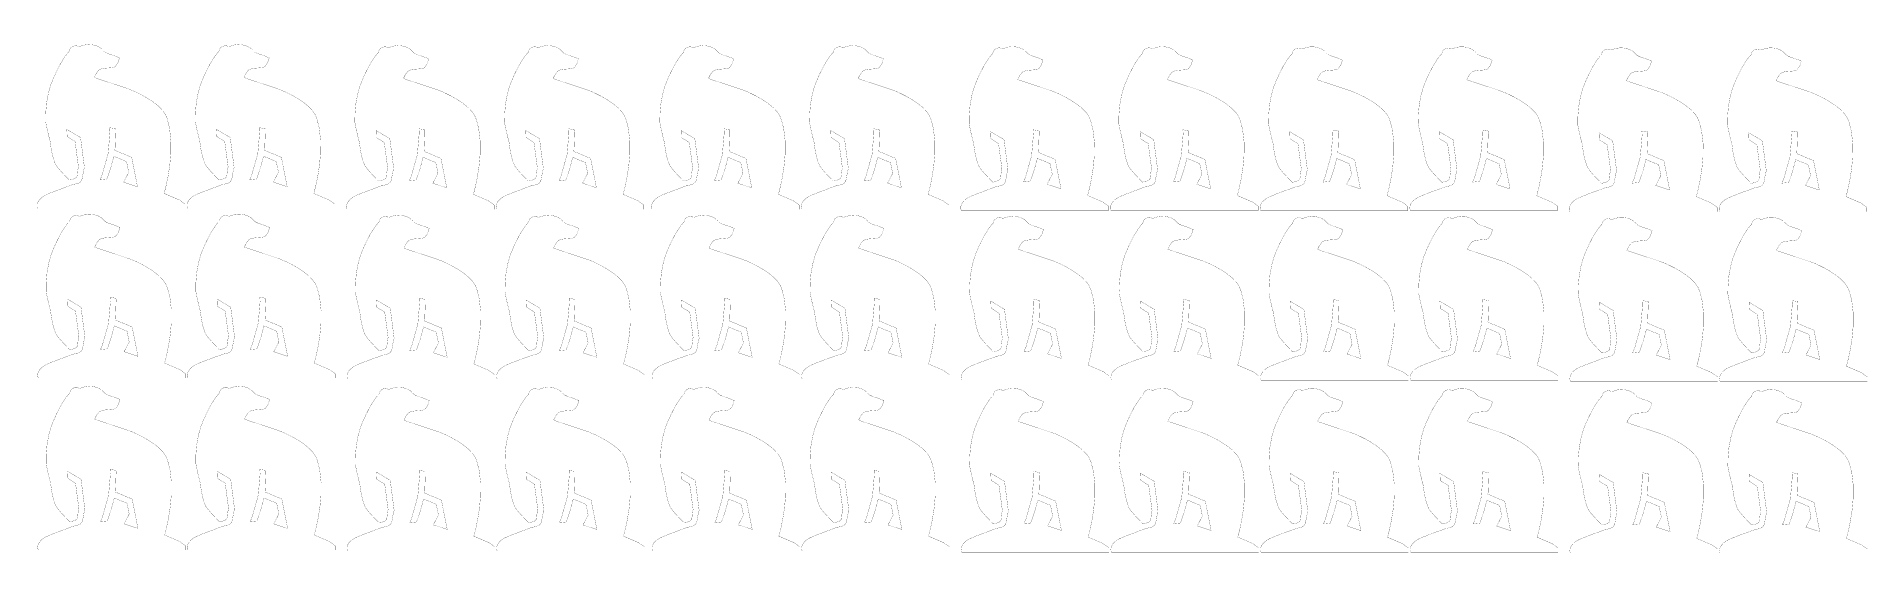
# Model space of a CAD drawing. Extents: x 0.3 to 22.2, y 0.2 to 6.4.
import ezdxf

# ---------------------------------------------------------------- set-up
doc = ezdxf.new("R2010")
doc.units = 0
doc.layers.get('0').update_dxf_attribs({"linetype": 'CONTINUOUS'})

msp = doc.modelspace()

# ---------------------------------------------------------------- linework, layer by layer
at = {"color": 5, "const_width": 0.00225}
msp.add_lwpolyline([(0.252442, 6.43881), (22.1917, 6.43881), (22.1917, 0.247071), (0.252442, 0.247071), (0.252442, 6.43881)], close=True, dxfattribs=at)
at = {"color": 6, "const_width": 0.00225}
for points in [[(0.638564, 6.25754), (0.625, 6.24419), (0.589626, 6.19857), (0.537597, 6.11578), (0.484646, 6.01281), (0.445042, 5.9235), (0.433106, 5.89324)], [(0.686089, 6.32215), (0.679036, 6.31912), (0.660157, 6.30485), (0.648654, 6.28614), (0.643935, 6.26932), (0.640679, 6.25965), (0.638564, 6.25754)], [(0.756401, 6.31863), (0.754829, 6.31831), (0.749186, 6.32167), (0.737522, 6.32824), (0.717719, 6.33094), (0.693522, 6.32542), (0.686089, 6.32215)], [(0.928874, 6.33985), (0.914225, 6.34267), (0.869194, 6.34526), (0.824056, 6.33925), (0.788194, 6.32824), (0.764486, 6.32036), (0.756401, 6.31863)], [(1.06592, 6.25846), (1.06, 6.26383), (1.04362, 6.28114), (1.01948, 6.3036), (0.984267, 6.32383), (0.942925, 6.33713), (0.928874, 6.33985)], [(1.15359, 6.22108), (1.14562, 6.22347), (1.10503, 6.23687), (1.07069, 6.25413), (1.06592, 6.25846)], [(1.24506, 6.18506), (1.24506, 6.18506), (1.23758, 6.18864), (1.21745, 6.19764), (1.18831, 6.20931), (1.16233, 6.21847), (1.15359, 6.22108)], [(1.22575, 6.12608), (1.24506, 6.18506)], [(2.43257, 6.25754), (2.41894, 6.24419), (2.38363, 6.19857), (2.33154, 6.11578), (2.2786, 6.01281), (2.23904, 5.9235), (2.22711, 5.89324)], [(2.48004, 6.32215), (2.47299, 6.31912), (2.4541, 6.30485), (2.4426, 6.28614), (2.43793, 6.26932), (2.43468, 6.25965), (2.43257, 6.25754)], [(2.55035, 6.31863), (2.54878, 6.31831), (2.54312, 6.32167), (2.53147, 6.32824), (2.51167, 6.33094), (2.48747, 6.32542), (2.48004, 6.32215)], [(2.72282, 6.33985), (2.70817, 6.34267), (2.66314, 6.34526), (2.618, 6.33925), (2.58214, 6.32824), (2.55843, 6.32036), (2.55035, 6.31863)], [(2.85986, 6.25846), (2.85394, 6.26383), (2.83757, 6.28114), (2.81342, 6.3036), (2.77821, 6.32383), (2.73687, 6.33713), (2.72282, 6.33985)], [(2.94754, 6.22108), (2.93956, 6.22347), (2.89899, 6.23687), (2.86464, 6.25413), (2.85986, 6.25846)], [(3.03901, 6.18506), (3.03901, 6.18506), (3.03153, 6.18864), (3.01144, 6.19764), (2.98226, 6.20931), (2.95628, 6.21847), (2.94754, 6.22108)], [(3.01969, 6.12608), (3.03901, 6.18506)], [(4.34483, 6.24501), (4.33128, 6.23167), (4.2959, 6.18608), (4.24387, 6.10331), (4.19092, 6.00032), (4.15132, 5.91103), (4.13938, 5.88075)], [(4.39236, 6.30968), (4.38531, 6.30664), (4.36643, 6.29237), (4.35493, 6.27365), (4.35021, 6.25683), (4.34694, 6.24713), (4.34483, 6.24501)], [(4.46268, 6.30615), (4.4611, 6.30583), (4.45546, 6.30914), (4.44379, 6.31575), (4.42399, 6.31847), (4.39979, 6.31293), (4.39236, 6.30968)], [(4.63514, 6.32731), (4.6205, 6.33014), (4.57547, 6.33274), (4.53033, 6.32676), (4.49447, 6.31575), (4.47076, 6.30789), (4.46268, 6.30615)], [(4.77219, 6.24593), (4.76628, 6.25131), (4.74989, 6.26861), (4.72575, 6.29107), (4.69054, 6.31131), (4.64919, 6.3246), (4.63514, 6.32731)], [(4.85986, 6.20856), (4.85189, 6.21094), (4.81131, 6.22433), (4.77696, 6.2416), (4.77219, 6.24593)], [(4.95133, 6.17258), (4.95133, 6.17258), (4.94385, 6.17617), (4.92378, 6.18511), (4.89458, 6.19678), (4.8686, 6.20594), (4.85986, 6.20856)], [(4.93201, 6.11356), (4.95133, 6.17258)], [(6.13883, 6.24501), (6.12522, 6.23167), (6.0899, 6.18608), (6.03782, 6.10331), (5.98486, 6.00032), (5.94532, 5.91103), (5.93338, 5.88075)], [(6.18631, 6.30968), (6.17925, 6.30664), (6.16038, 6.29237), (6.14887, 6.27365), (6.14421, 6.25683), (6.14094, 6.24718), (6.13883, 6.24501)], [(6.25662, 6.30615), (6.25504, 6.30583), (6.2494, 6.30914), (6.23774, 6.31575), (6.21793, 6.31847), (6.19374, 6.31293), (6.18631, 6.30968)], [(6.4291, 6.32731), (6.41444, 6.33014), (6.36942, 6.33274), (6.32428, 6.32676), (6.28842, 6.31575), (6.26471, 6.30789), (6.25662, 6.30615)], [(6.56614, 6.24593), (6.56022, 6.25131), (6.54383, 6.26861), (6.51969, 6.29107), (6.48449, 6.31131), (6.44314, 6.3246), (6.4291, 6.32731)], [(6.65381, 6.20856), (6.64583, 6.21094), (6.60525, 6.22433), (6.5709, 6.2416), (6.56614, 6.24593)], [(6.74528, 6.17258), (6.74528, 6.17258), (6.73779, 6.17617), (6.71772, 6.18511), (6.68853, 6.19678), (6.66254, 6.20594), (6.65381, 6.20856)], [(6.72597, 6.11356), (6.74528, 6.17258)], [(8.00028, 6.24501), (7.98665, 6.23167), (7.95133, 6.18608), (7.89925, 6.10331), (7.84636, 6.00032), (7.80675, 5.91103), (7.79482, 5.88075)], [(8.04779, 6.30968), (8.04075, 6.30664), (8.02186, 6.29237), (8.01036, 6.27365), (8.00564, 6.25683), (8.00239, 6.24713), (8.00028, 6.24501)], [(8.11811, 6.30615), (8.11654, 6.30583), (8.11089, 6.30914), (8.09924, 6.31575), (8.07943, 6.31847), (8.05524, 6.31293), (8.04779, 6.30968)], [(8.29053, 6.32731), (8.27587, 6.33014), (8.23085, 6.33274), (8.18576, 6.32676), (8.1499, 6.31575), (8.12619, 6.30789), (8.11811, 6.30615)], [(8.42763, 6.24593), (8.42171, 6.25125), (8.40533, 6.26861), (8.38118, 6.29107), (8.34597, 6.31131), (8.30464, 6.3246), (8.29053, 6.32731)], [(8.51531, 6.20856), (8.50732, 6.21094), (8.46669, 6.22433), (8.4324, 6.2416), (8.42763, 6.24593)], [(8.60672, 6.17258), (8.60672, 6.17258), (8.59924, 6.17617), (8.57915, 6.18511), (8.55003, 6.19678), (8.52403, 6.20594), (8.51531, 6.20856)], [(8.5874, 6.11356), (8.60672, 6.17258)], [(9.79422, 6.24501), (9.78065, 6.23167), (9.74528, 6.18608), (9.69325, 6.10331), (9.64031, 6.00032), (9.60069, 5.91103), (9.58876, 5.88075)], [(9.84174, 6.30968), (9.83469, 6.30664), (9.81581, 6.29237), (9.80431, 6.27365), (9.79958, 6.25683), (9.79633, 6.24713), (9.79422, 6.24501)], [(9.91206, 6.30615), (9.91049, 6.30583), (9.90483, 6.30914), (9.89318, 6.31575), (9.87338, 6.31847), (9.84918, 6.31293), (9.84174, 6.30968)], [(10.0845, 6.32731), (10.0699, 6.33014), (10.0248, 6.33274), (9.97971, 6.32676), (9.94385, 6.31575), (9.92014, 6.30789), (9.91206, 6.30615)], [(10.2216, 6.24593), (10.2157, 6.25131), (10.1993, 6.26861), (10.1751, 6.29107), (10.1399, 6.31131), (10.0986, 6.3246), (10.0845, 6.32731)], [(10.3092, 6.20856), (10.3013, 6.21094), (10.2606, 6.22433), (10.2263, 6.2416), (10.2216, 6.24593)], [(10.4007, 6.17258), (10.4007, 6.17258), (10.3932, 6.17617), (10.3731, 6.18511), (10.344, 6.19678), (10.318, 6.20594), (10.3092, 6.20856)], [(10.3814, 6.11356), (10.4007, 6.17258)], [(11.7065, 6.23253), (11.6929, 6.21918), (11.6576, 6.17356), (11.6055, 6.09076), (11.5526, 5.98779), (11.513, 5.89849), (11.5011, 5.86822)], [(11.7541, 6.29715), (11.747, 6.29411), (11.7281, 6.27983), (11.7166, 6.26112), (11.7119, 6.24431), (11.7087, 6.23465), (11.7065, 6.23253)], [(11.8244, 6.29362), (11.8228, 6.29329), (11.8172, 6.29665), (11.8055, 6.30322), (11.7857, 6.30593), (11.7615, 6.3004), (11.7541, 6.29715)], [(11.9968, 6.31483), (11.9822, 6.31765), (11.9371, 6.32026), (11.892, 6.31424), (11.8562, 6.30322), (11.8325, 6.29536), (11.8244, 6.29362)], [(12.1339, 6.23346), (12.128, 6.23876), (12.1116, 6.25613), (12.0875, 6.27854), (12.0523, 6.29883), (12.0109, 6.31212), (11.9968, 6.31483)], [(12.2216, 6.19601), (12.2136, 6.1984), (12.173, 6.21181), (12.1387, 6.22911), (12.1339, 6.23346)], [(12.313, 6.16004), (12.313, 6.16004), (12.3055, 6.16363), (12.2854, 6.17258), (12.2563, 6.18431), (12.2303, 6.19342), (12.2216, 6.19601)], [(12.2937, 6.10101), (12.313, 6.16004)], [(13.5005, 6.23253), (13.4869, 6.21918), (13.4516, 6.17356), (13.3995, 6.09076), (13.3466, 5.98779), (13.307, 5.89849), (13.295, 5.86822)], [(13.548, 6.29715), (13.541, 6.29411), (13.5221, 6.27983), (13.5106, 6.26112), (13.5059, 6.24431), (13.5026, 6.23465), (13.5005, 6.23253)], [(13.6183, 6.29362), (13.6168, 6.29329), (13.6111, 6.29665), (13.5994, 6.30322), (13.5796, 6.30593), (13.5554, 6.3004), (13.548, 6.29715)], [(13.7908, 6.31483), (13.7762, 6.31765), (13.7311, 6.32026), (13.686, 6.31424), (13.6501, 6.30322), (13.6264, 6.29536), (13.6183, 6.29362)], [(13.9278, 6.23346), (13.9219, 6.23876), (13.9056, 6.25613), (13.8814, 6.27854), (13.8462, 6.29883), (13.8048, 6.31212), (13.7908, 6.31483)], [(14.0156, 6.19601), (14.0075, 6.1984), (13.9669, 6.21181), (13.9326, 6.22911), (13.9278, 6.23346)], [(14.1069, 6.16004), (14.1069, 6.16004), (14.0994, 6.16363), (14.0794, 6.17258), (14.0503, 6.18431), (14.0243, 6.19342), (14.0156, 6.19601)], [(14.0876, 6.10101), (14.1069, 6.16004)], [(15.295, 6.23074), (15.2814, 6.21739), (15.2461, 6.17182), (15.194, 6.08903), (15.1411, 5.98606), (15.1015, 5.89675), (15.0896, 5.86649)], [(15.3425, 6.29542), (15.3356, 6.29237), (15.3167, 6.2781), (15.305, 6.25939), (15.3004, 6.24257), (15.2971, 6.23292), (15.295, 6.23074)], [(15.4129, 6.29189), (15.4112, 6.29156), (15.4057, 6.29486), (15.394, 6.30149), (15.3742, 6.30419), (15.35, 6.29867), (15.3425, 6.29542)], [(15.5853, 6.31304), (15.5707, 6.31592), (15.5256, 6.31853), (15.4806, 6.3125), (15.4447, 6.30149), (15.421, 6.29362), (15.4129, 6.29189)], [(15.7224, 6.23167), (15.7164, 6.23703), (15.7, 6.25435), (15.676, 6.27681), (15.6407, 6.29704), (15.5994, 6.31033), (15.5853, 6.31304)], [(15.81, 6.19428), (15.8021, 6.19667), (15.7614, 6.21007), (15.7271, 6.22732), (15.7224, 6.23167)], [(15.9015, 6.15831), (15.9015, 6.15831), (15.894, 6.16189), (15.8739, 6.17085), (15.8447, 6.18251), (15.8187, 6.19168), (15.81, 6.19428)], [(15.8822, 6.09928), (15.9015, 6.15831)], [(17.089, 6.23074), (17.0754, 6.21739), (17.04, 6.17182), (16.9879, 6.08903), (16.935, 5.98606), (16.8954, 5.89675), (16.8835, 5.86649)], [(17.1365, 6.29542), (17.1294, 6.29237), (17.1106, 6.2781), (17.099, 6.25939), (17.0943, 6.24257), (17.0911, 6.23286), (17.089, 6.23074)], [(17.2068, 6.29189), (17.2053, 6.29156), (17.1996, 6.29486), (17.1879, 6.30149), (17.1682, 6.30419), (17.1439, 6.29867), (17.1365, 6.29542)], [(17.3792, 6.31304), (17.3646, 6.31592), (17.3196, 6.31853), (17.2744, 6.3125), (17.2386, 6.30149), (17.2149, 6.29362), (17.2068, 6.29189)], [(17.5164, 6.23167), (17.5104, 6.23703), (17.494, 6.25435), (17.4699, 6.27681), (17.4347, 6.29704), (17.3933, 6.31033), (17.3792, 6.31304)], [(17.604, 6.19428), (17.596, 6.19667), (17.5554, 6.21007), (17.5211, 6.22732), (17.5164, 6.23167)], [(17.6954, 6.15831), (17.6954, 6.15831), (17.6879, 6.16189), (17.6679, 6.17085), (17.6387, 6.18251), (17.6128, 6.19168), (17.604, 6.19428)], [(17.6761, 6.09928), (17.6954, 6.15831)], [(19.0012, 6.21826), (18.9876, 6.20492), (18.9524, 6.15929), (18.9003, 6.0765), (18.8474, 5.97353), (18.8078, 5.88422), (18.7958, 5.85394)], [(19.0489, 6.28288), (19.0418, 6.27983), (19.0229, 6.26557), (19.0114, 6.24685), (19.0067, 6.23004), (19.0035, 6.22038), (19.0012, 6.21826)], [(19.1192, 6.27935), (19.1175, 6.27903), (19.1119, 6.28239), (19.1003, 6.28896), (19.0804, 6.29167), (19.0563, 6.28614), (19.0489, 6.28288)], [(19.2915, 6.30057), (19.2769, 6.30339), (19.2319, 6.30599), (19.1868, 6.29997), (19.151, 6.28896), (19.1272, 6.28108), (19.1192, 6.27935)], [(19.4286, 6.21918), (19.4228, 6.2245), (19.4064, 6.24186), (19.3822, 6.26432), (19.3469, 6.28456), (19.3057, 6.29785), (19.2915, 6.30057)], [(19.5164, 6.18181), (19.5083, 6.18419), (19.4678, 6.1976), (19.4335, 6.21485), (19.4286, 6.21918)], [(19.6078, 6.14583), (19.6078, 6.14583), (19.6003, 6.14942), (19.5801, 6.15836), (19.5511, 6.17003), (19.525, 6.17919), (19.5164, 6.18181)], [(19.5885, 6.08681), (19.6078, 6.14583)], [(20.7953, 6.21826), (20.7817, 6.20492), (20.7462, 6.15929), (20.6943, 6.0765), (20.6414, 5.97353), (20.6017, 5.88422), (20.5897, 5.85394)], [(20.8428, 6.28288), (20.8357, 6.27983), (20.8168, 6.26557), (20.8053, 6.24685), (20.8006, 6.23004), (20.7974, 6.22038), (20.7953, 6.21826)], [(20.9131, 6.27935), (20.9115, 6.27903), (20.9058, 6.28239), (20.8942, 6.28896), (20.8744, 6.29167), (20.8501, 6.28614), (20.8428, 6.28288)], [(21.0856, 6.30057), (21.0708, 6.30339), (21.0258, 6.30599), (20.9807, 6.29997), (20.9449, 6.28896), (20.9211, 6.28108), (20.9131, 6.27935)], [(21.2226, 6.21918), (21.2167, 6.22456), (21.2003, 6.24186), (21.1761, 6.26432), (21.141, 6.28456), (21.0996, 6.29785), (21.0856, 6.30057)], [(21.3103, 6.18181), (21.3024, 6.18419), (21.2617, 6.1976), (21.2274, 6.21485), (21.2226, 6.21918)], [(21.4018, 6.14583), (21.4018, 6.14583), (21.3943, 6.14942), (21.3742, 6.15836), (21.345, 6.17003), (21.319, 6.17919), (21.3103, 6.18181)], [(21.3825, 6.08681), (21.4018, 6.14583)], [(0.941678, 5.95008), (0.942654, 5.9521), (0.946669, 5.96149), (0.956326, 5.98144), (0.971679, 6.00694), (0.987793, 6.02826), (0.993815, 6.03472)], [(1.00439, 5.92796), (0.941678, 5.95008)], [(0.993815, 6.03472), (0.997558, 6.03879), (1.01232, 6.04769), (1.03727, 6.05583), (1.06635, 6.06054), (1.09722, 6.06326), (1.1276, 6.06532), (1.15517, 6.06814), (1.17768, 6.07303), (1.18983, 6.07844), (1.19282, 6.08132)], [(1.37185, 5.80567), (1.36334, 5.80897), (1.31559, 5.82531), (1.21674, 5.85824), (1.10357, 5.89551), (1.02919, 5.91986), (1.00439, 5.92796)], [(1.19282, 6.08132), (1.19455, 6.08311), (1.2009, 6.09131), (1.21191, 6.10633), (1.22157, 6.12011), (1.22575, 6.12608), (1.22575, 6.12608)], [(2.73562, 5.95008), (2.73665, 5.9521), (2.74061, 5.96149), (2.75028, 5.98144), (2.76563, 6.00694), (2.78174, 6.02826), (2.78776, 6.03472)], [(2.79833, 5.92796), (2.73562, 5.95008)], [(2.78776, 6.03472), (2.7915, 6.03879), (2.80626, 6.04769), (2.83122, 6.05583), (2.86029, 6.06054), (2.89117, 6.06326), (2.9216, 6.06532), (2.94917, 6.06814), (2.97168, 6.07303), (2.98383, 6.07844), (2.98682, 6.08132)], [(3.16585, 5.80567), (3.15733, 5.80897), (3.10954, 5.82531), (3.01069, 5.85824), (2.89751, 5.89551), (2.82314, 5.91986), (2.79833, 5.92796)], [(2.98682, 6.08132), (2.98856, 6.08311), (2.9949, 6.09131), (3.00586, 6.10633), (3.01551, 6.12011), (3.01969, 6.12608), (3.01969, 6.12608)], [(4.64794, 5.93761), (4.64893, 5.93961), (4.65294, 5.949), (4.6626, 5.96897), (4.67796, 5.99447), (4.69407, 6.01579), (4.70008, 6.02225)], [(4.71067, 5.91542), (4.64794, 5.93761)], [(4.70008, 6.02225), (4.70378, 6.02632), (4.71858, 6.03515), (4.74354, 6.04329), (4.77263, 6.04807), (4.8035, 6.05078), (4.83388, 6.05285), (4.86143, 6.05561), (4.88396, 6.06049), (4.89611, 6.06592), (4.89908, 6.06879)], [(4.89908, 6.06879), (4.90082, 6.07058), (4.90722, 6.07878), (4.91818, 6.09381), (4.92785, 6.10758), (4.93201, 6.11356), (4.93201, 6.11356)], [(6.44189, 5.93761), (6.44293, 5.93961), (6.44689, 5.949), (6.45654, 5.96897), (6.4719, 5.99447), (6.48801, 6.01579), (6.49403, 6.02225)], [(6.50461, 5.91542), (6.44189, 5.93761)], [(6.49403, 6.02225), (6.49772, 6.02632), (6.51253, 6.03515), (6.53749, 6.04329), (6.56657, 6.04807), (6.59744, 6.05078), (6.62788, 6.05285), (6.65543, 6.05561), (6.67796, 6.06049), (6.69011, 6.06592), (6.69308, 6.06879)], [(6.69308, 6.06879), (6.69482, 6.07058), (6.70117, 6.07878), (6.71213, 6.09381), (6.72179, 6.10758), (6.72597, 6.11356), (6.72597, 6.11356)], [(8.30339, 5.93761), (8.30436, 5.93961), (8.30838, 5.949), (8.31803, 5.96897), (8.33333, 5.99447), (8.34944, 6.01579), (8.35547, 6.02225)], [(8.36604, 5.91542), (8.30339, 5.93761)], [(8.35547, 6.02225), (8.35921, 6.02632), (8.37403, 6.03515), (8.39899, 6.04329), (8.42806, 6.04807), (8.45893, 6.05078), (8.48931, 6.05285), (8.51688, 6.05561), (8.53939, 6.06049), (8.55154, 6.06592), (8.55453, 6.06879)], [(8.55453, 6.06879), (8.55626, 6.07058), (8.56261, 6.07878), (8.57357, 6.09381), (8.58322, 6.10758), (8.5874, 6.11356), (8.5874, 6.11356)], [(10.0973, 5.93761), (10.0983, 5.93961), (10.1023, 5.949), (10.112, 5.96897), (10.1273, 5.99447), (10.1434, 6.01579), (10.1495, 6.02225)], [(10.16, 5.91542), (10.0973, 5.93761)], [(10.1495, 6.02225), (10.1532, 6.02632), (10.168, 6.03515), (10.1929, 6.04329), (10.222, 6.04807), (10.2529, 6.05078), (10.2833, 6.05285), (10.3108, 6.05561), (10.3333, 6.06049), (10.3455, 6.06592), (10.3485, 6.06879)], [(10.3485, 6.06879), (10.3502, 6.07058), (10.3566, 6.07878), (10.3676, 6.09381), (10.3772, 6.10758), (10.3814, 6.11356), (10.3814, 6.11356)], [(12.0097, 5.92507), (12.0106, 5.92708), (12.0147, 5.93647), (12.0243, 5.95643), (12.0396, 5.98193), (12.0557, 6.00325), (12.0617, 6.00971)], [(12.0724, 5.90294), (12.0097, 5.92507)], [(12.0617, 6.00971), (12.0655, 6.01378), (12.0803, 6.02268), (12.1053, 6.03082), (12.1343, 6.03554), (12.1652, 6.03825), (12.1956, 6.04031), (12.2231, 6.04313), (12.2457, 6.04801), (12.2578, 6.05344), (12.2608, 6.05632)], [(12.2608, 6.05632), (12.2625, 6.05811), (12.2689, 6.06629), (12.2798, 6.08132), (12.2895, 6.09506), (12.2937, 6.10101), (12.2937, 6.10101)], [(13.8036, 5.92507), (13.8046, 5.92708), (13.8086, 5.93647), (13.8183, 5.95643), (13.8336, 5.98193), (13.8497, 6.00325), (13.8557, 6.00971)], [(13.8663, 5.90294), (13.8036, 5.92507)], [(13.8557, 6.00971), (13.8595, 6.01378), (13.8742, 6.02268), (13.8992, 6.03082), (13.9283, 6.03554), (13.9592, 6.03825), (13.9896, 6.04031), (14.0171, 6.04313), (14.0396, 6.04801), (14.0518, 6.05344), (14.0547, 6.05632)], [(14.0547, 6.05632), (14.0565, 6.05811), (14.0628, 6.06629), (14.0739, 6.08132), (14.0835, 6.09506), (14.0876, 6.10101), (14.0876, 6.10101)], [(15.5982, 5.92333), (15.5992, 5.92535), (15.6032, 5.93474), (15.6128, 5.95469), (15.6281, 5.98019), (15.6442, 6.00151), (15.6503, 6.00797)], [(15.6608, 5.90115), (15.5982, 5.92333)], [(15.6503, 6.00797), (15.654, 6.01204), (15.6688, 6.02089), (15.6937, 6.02903), (15.7228, 6.03381), (15.7538, 6.03651), (15.784, 6.03857), (15.8117, 6.04135), (15.8342, 6.04622), (15.8463, 6.05165), (15.8493, 6.05453)], [(15.8493, 6.05453), (15.851, 6.05632), (15.8574, 6.06451), (15.8683, 6.07954), (15.8779, 6.09332), (15.8822, 6.09928), (15.8822, 6.09928)], [(17.3921, 5.92333), (17.3931, 5.92535), (17.3971, 5.93474), (17.4068, 5.95469), (17.4221, 5.98019), (17.4382, 6.00151), (17.4442, 6.00797)], [(17.4549, 5.90115), (17.3921, 5.92333)], [(17.4442, 6.00797), (17.4479, 6.01204), (17.4628, 6.02089), (17.4876, 6.02903), (17.5168, 6.03381), (17.5476, 6.03651), (17.5781, 6.03857), (17.6056, 6.04135), (17.6281, 6.04622), (17.6403, 6.05165), (17.6432, 6.05453)], [(17.6432, 6.05453), (17.645, 6.05632), (17.6513, 6.06451), (17.6624, 6.07954), (17.6719, 6.09332), (17.6761, 6.09928), (17.6761, 6.09928)], [(19.3044, 5.91081), (19.3054, 5.91282), (19.3094, 5.92219), (19.319, 5.94217), (19.3343, 5.96767), (19.3504, 5.98899), (19.3565, 5.99544)], [(19.3565, 5.99544), (19.3603, 5.99951), (19.375, 6.0084), (19.4, 6.01654), (19.429, 6.02126), (19.46, 6.02399), (19.4903, 6.02604), (19.5179, 6.02886), (19.5404, 6.03375), (19.5526, 6.03917), (19.5556, 6.04204)], [(19.5556, 6.04204), (19.5574, 6.04383), (19.5636, 6.05203), (19.5746, 6.06706), (19.5843, 6.08083), (19.5885, 6.08681), (19.5885, 6.08681)], [(21.0983, 5.91081), (21.0993, 5.91282), (21.1033, 5.92219), (21.1131, 5.94217), (21.1283, 5.96767), (21.1444, 5.98899), (21.1506, 5.99544)], [(21.1506, 5.99544), (21.1543, 5.99951), (21.169, 6.0084), (21.1939, 6.01654), (21.2231, 6.02126), (21.2539, 6.02399), (21.2843, 6.02604), (21.3118, 6.02886), (21.3343, 6.03375), (21.3465, 6.03917), (21.3494, 6.04204)], [(21.3494, 6.04204), (21.3513, 6.04383), (21.3576, 6.05203), (21.3686, 6.06706), (21.3782, 6.08083), (21.3825, 6.08681), (21.3825, 6.08681)], [(0.433106, 5.89324), (0.421007, 5.86263), (0.393337, 5.76736), (0.371094, 5.64611), (0.361328, 5.53424), (0.359213, 5.46089), (0.359267, 5.43642)], [(1.80083, 5.49257), (1.79411, 5.5084), (1.76443, 5.55192), (1.7111, 5.60753), (1.64675, 5.65836), (1.57753, 5.7034), (1.50944, 5.74164), (1.4484, 5.77214), (1.40056, 5.79383), (1.37907, 5.8029), (1.37185, 5.80567)], [(2.22711, 5.89324), (2.215, 5.86263), (2.18733, 5.76736), (2.16504, 5.64611), (2.15533, 5.53424), (2.15321, 5.46089), (2.15326, 5.43642)], [(3.59483, 5.49257), (3.58811, 5.5084), (3.55843, 5.55192), (3.50504, 5.60753), (3.44075, 5.65836), (3.37153, 5.7034), (3.30339, 5.74164), (3.24235, 5.77214), (3.1945, 5.79383), (3.17307, 5.8029), (3.16585, 5.80567)], [(4.13938, 5.88075), (4.12728, 5.85015), (4.09961, 5.75489), (4.07736, 5.63363), (4.0676, 5.52171), (4.06549, 5.44835), (4.06554, 5.42389)], [(5.07818, 5.79313), (5.06967, 5.79644), (5.02186, 5.81278), (4.92301, 5.84576), (4.80985, 5.88297), (4.73546, 5.90733), (4.71067, 5.91542)], [(5.50717, 5.48008), (5.50043, 5.49593), (5.47076, 5.53944), (5.41737, 5.59506), (5.35308, 5.64583), (5.28386, 5.69092), (5.21571, 5.72917), (5.15468, 5.7596), (5.10682, 5.78131), (5.08539, 5.79036), (5.07818, 5.79313)], [(5.93338, 5.88075), (5.92128, 5.85015), (5.89361, 5.75489), (5.87131, 5.63363), (5.8616, 5.52171), (5.85949, 5.44835), (5.85954, 5.42389)], [(6.87213, 5.79313), (6.86361, 5.79644), (6.81581, 5.81278), (6.71696, 5.84576), (6.60379, 5.88297), (6.5294, 5.90733), (6.50461, 5.91542)], [(7.30111, 5.48008), (7.29438, 5.49593), (7.26471, 5.53944), (7.21132, 5.59506), (7.14703, 5.64583), (7.07781, 5.69092), (7.00965, 5.72917), (6.94862, 5.7596), (6.90076, 5.78131), (6.87935, 5.79036), (6.87213, 5.79313)], [(7.79482, 5.88075), (7.78271, 5.85015), (7.75504, 5.75489), (7.73281, 5.63363), (7.72304, 5.52171), (7.72092, 5.44835), (7.72097, 5.42389)], [(8.73356, 5.79313), (8.72504, 5.79644), (8.67725, 5.81278), (8.57844, 5.84576), (8.46528, 5.88297), (8.39085, 5.90733), (8.36604, 5.91542)], [(9.16254, 5.48008), (9.15582, 5.49593), (9.12614, 5.53944), (9.07281, 5.59506), (9.00846, 5.64583), (8.93924, 5.69092), (8.8711, 5.72917), (8.81006, 5.7596), (8.76221, 5.78131), (8.74078, 5.79036), (8.73356, 5.79313)], [(9.58876, 5.88075), (9.57667, 5.85015), (9.54899, 5.75489), (9.52675, 5.63363), (9.51699, 5.52171), (9.51486, 5.44835), (9.51492, 5.42389)], [(10.5275, 5.79313), (10.519, 5.79644), (10.4712, 5.81278), (10.3724, 5.84576), (10.2592, 5.88297), (10.1848, 5.90733), (10.16, 5.91542)], [(10.9565, 5.48008), (10.9498, 5.49593), (10.9201, 5.53944), (10.8668, 5.59506), (10.8024, 5.64583), (10.7332, 5.69092), (10.6651, 5.72917), (10.6041, 5.7596), (10.5562, 5.78131), (10.5347, 5.79036), (10.5275, 5.79313)], [(11.5011, 5.86822), (11.489, 5.83762), (11.4613, 5.74235), (11.4391, 5.6211), (11.4293, 5.50922), (11.4272, 5.43587), (11.4273, 5.4114)], [(12.4398, 5.78065), (12.4313, 5.78396), (12.3835, 5.80029), (12.2847, 5.83322), (12.1716, 5.8705), (12.0972, 5.89486), (12.0724, 5.90294)], [(12.8688, 5.46756), (12.8621, 5.4834), (12.8324, 5.52692), (12.7791, 5.58251), (12.7147, 5.63336), (12.6455, 5.67839), (12.5774, 5.71664), (12.5163, 5.74713), (12.4685, 5.76882), (12.4471, 5.77789), (12.4398, 5.78065)], [(13.295, 5.86822), (13.2829, 5.83762), (13.2553, 5.74235), (13.233, 5.6211), (13.2232, 5.50922), (13.2211, 5.43587), (13.2212, 5.4114)], [(14.2339, 5.78065), (14.2253, 5.78396), (14.1775, 5.80029), (14.0786, 5.83322), (13.9656, 5.8705), (13.8911, 5.89486), (13.8663, 5.90294)], [(14.6628, 5.46756), (14.6561, 5.4834), (14.6264, 5.52692), (14.5731, 5.58251), (14.5088, 5.63336), (14.4394, 5.67839), (14.3714, 5.71664), (14.3103, 5.74713), (14.2625, 5.76882), (14.2411, 5.77789), (14.2339, 5.78065)], [(15.0896, 5.86649), (15.0775, 5.83589), (15.0499, 5.74061), (15.0275, 5.61936), (15.0178, 5.50749), (15.0157, 5.43408), (15.0157, 5.40961)], [(16.0283, 5.77886), (16.0199, 5.78217), (15.9719, 5.7985), (15.8732, 5.83149), (15.76, 5.86871), (15.6856, 5.89307), (15.6608, 5.90115)], [(16.4574, 5.46582), (16.4506, 5.48167), (16.4208, 5.52518), (16.3675, 5.58078), (16.3032, 5.63157), (16.234, 5.67665), (16.1658, 5.7149), (16.1049, 5.74533), (16.0569, 5.76704), (16.0356, 5.7761), (16.0283, 5.77886)], [(16.8835, 5.86649), (16.8714, 5.83589), (16.8438, 5.74061), (16.8215, 5.61936), (16.8118, 5.50749), (16.8096, 5.43408), (16.8097, 5.40961)], [(17.8222, 5.77886), (17.8137, 5.78217), (17.766, 5.7985), (17.6672, 5.83149), (17.554, 5.86871), (17.4796, 5.89307), (17.4549, 5.90115)], [(18.2512, 5.46582), (18.2446, 5.48167), (18.2149, 5.52518), (18.1615, 5.58078), (18.0972, 5.63157), (18.0279, 5.67665), (17.9599, 5.7149), (17.8987, 5.74533), (17.851, 5.76704), (17.8294, 5.7761), (17.8222, 5.77886)], [(18.7958, 5.85394), (18.7838, 5.82335), (18.7561, 5.72808), (18.7339, 5.60682), (18.724, 5.49496), (18.7219, 5.4216), (18.7219, 5.39714)], [(19.3671, 5.88867), (19.3044, 5.91081)], [(19.7346, 5.76639), (19.7261, 5.76969), (19.6783, 5.78603), (19.5794, 5.81896), (19.4662, 5.85622), (19.3918, 5.88058), (19.3671, 5.88867)], [(20.1636, 5.45329), (20.1568, 5.46913), (20.1272, 5.51264), (20.0739, 5.56825), (20.0094, 5.61908), (19.9403, 5.66411), (19.8721, 5.70236), (19.8111, 5.73286), (19.7632, 5.75456), (19.7418, 5.76361), (19.7346, 5.76639)], [(20.5897, 5.85394), (20.5776, 5.82335), (20.55, 5.72808), (20.5278, 5.60682), (20.5181, 5.49496), (20.5158, 5.4216), (20.516, 5.39714)], [(21.1611, 5.88867), (21.0983, 5.91081)], [(21.5285, 5.76639), (21.52, 5.76969), (21.4722, 5.78603), (21.3735, 5.81896), (21.2603, 5.85622), (21.1858, 5.88058), (21.1611, 5.88867)], [(21.9575, 5.45329), (21.9508, 5.46913), (21.9211, 5.51264), (21.8678, 5.56825), (21.8035, 5.61908), (21.7342, 5.66411), (21.6661, 5.70236), (21.6051, 5.73286), (21.5572, 5.75456), (21.5357, 5.76361), (21.5285, 5.76639)], [(1.77962, 4.56087), (1.77962, 4.56087), (1.78668, 4.58637), (1.80414, 4.65657), (1.82607, 4.7621), (1.84679, 4.89361), (1.86035, 5.04178), (1.86111, 5.19721), (1.84321, 5.35064), (1.81521, 5.45871), (1.80083, 5.49257)], [(3.57357, 4.56087), (3.57357, 4.56087), (3.58062, 4.58637), (3.5981, 4.65657), (3.62001, 4.7621), (3.64074, 4.89361), (3.65435, 5.04178), (3.65511, 5.19721), (3.63721, 5.35064), (3.60921, 5.45871), (3.59483, 5.49257)], [(0.359267, 5.43642), (0.359267, 5.42589), (0.365776, 5.38678), (0.380968, 5.31569), (0.398004, 5.24522), (0.407715, 5.20714), (0.410319, 5.19738)], [(0.752929, 4.87631), (0.71186, 5.18306), (0.61735, 5.24235), (0.613553, 5.32758), (0.777886, 5.22999), (0.824599, 4.87033)], [(2.15326, 5.43642), (2.15326, 5.42404), (2.15978, 5.38678), (2.17492, 5.31569), (2.19194, 5.24522), (2.20167, 5.20714), (2.20426, 5.19738)], [(2.54688, 4.87631), (2.50581, 5.18306), (2.41135, 5.24235), (2.4075, 5.32758), (2.57183, 5.22999), (2.61854, 4.87033)], [(4.06554, 5.42389), (4.06554, 5.41336), (4.07206, 5.37424), (4.08724, 5.30317), (4.10428, 5.23269), (4.11399, 5.19461), (4.1166, 5.18485)], [(4.45921, 4.86382), (4.41813, 5.17051), (4.32368, 5.22982), (4.31982, 5.31506), (4.48415, 5.2175), (4.53087, 4.85786)], [(5.48589, 4.54839), (5.48589, 4.54839), (5.49294, 4.57389), (5.51042, 4.6441), (5.53233, 4.74962), (5.55306, 4.88113), (5.56668, 5.02929), (5.56743, 5.18474), (5.54953, 5.33817), (5.52154, 5.44624), (5.50717, 5.48008)], [(5.85954, 5.42389), (5.85954, 5.41151), (5.86604, 5.37424), (5.88118, 5.30317), (5.89822, 5.23269), (5.90793, 5.19461), (5.91054, 5.18485)], [(6.25315, 4.86382), (6.21208, 5.17051), (6.11762, 5.22982), (6.11376, 5.31506), (6.2781, 5.2175), (6.32482, 4.85786)], [(7.27983, 4.54839), (7.27983, 4.54839), (7.28689, 4.57389), (7.30436, 4.6441), (7.32628, 4.74962), (7.347, 4.88113), (7.36063, 5.02929), (7.36139, 5.18474), (7.34347, 5.33817), (7.31549, 5.44624), (7.30111, 5.48008)], [(7.72097, 5.42389), (7.72097, 5.41151), (7.72749, 5.37424), (7.74262, 5.30317), (7.75965, 5.23269), (7.76938, 5.19461), (7.77197, 5.18485)], [(8.11458, 4.86382), (8.07357, 5.17051), (7.97906, 5.22982), (7.97526, 5.31506), (8.13954, 5.2175), (8.18625, 4.85786)], [(9.14128, 4.54839), (9.14128, 4.54839), (9.14833, 4.57389), (9.16581, 4.6441), (9.18778, 4.74962), (9.20844, 4.88113), (9.22206, 5.02929), (9.22282, 5.18474), (9.20492, 5.33817), (9.17692, 5.44624), (9.16254, 5.48008)], [(9.51492, 5.42389), (9.51492, 5.41336), (9.52143, 5.37424), (9.53663, 5.30317), (9.55365, 5.23269), (9.56337, 5.19461), (9.56597, 5.18485)], [(9.90858, 4.86382), (9.86751, 5.17051), (9.773, 5.22982), (9.76921, 5.31506), (9.93354, 5.2175), (9.98025, 4.85786)], [(10.9353, 4.54839), (10.9353, 4.54839), (10.9423, 4.57389), (10.9598, 4.6441), (10.9817, 4.74962), (11.0024, 4.88113), (11.016, 5.02929), (11.0168, 5.18474), (10.9989, 5.33817), (10.9709, 5.44624), (10.9565, 5.48008)], [(11.4273, 5.4114), (11.4273, 5.39903), (11.4337, 5.36176), (11.4489, 5.29069), (11.4659, 5.22021), (11.4756, 5.18213), (11.4783, 5.17236)], [(11.8209, 4.85129), (11.7798, 5.15804), (11.6853, 5.21733), (11.6815, 5.30257), (11.8458, 5.20497), (11.8925, 4.84532)], [(12.8476, 4.53586), (12.8476, 4.53586), (12.8547, 4.56136), (12.8721, 4.63157), (12.894, 4.73708), (12.9148, 4.8686), (12.9283, 5.01676), (12.9291, 5.17219), (12.9112, 5.32563), (12.8832, 5.43371), (12.8688, 5.46756)], [(13.2212, 5.4114), (13.2212, 5.39903), (13.2277, 5.36176), (13.2428, 5.29069), (13.2599, 5.22021), (13.2696, 5.18213), (13.2722, 5.17236)], [(13.6149, 4.85129), (13.5738, 5.15804), (13.4793, 5.21733), (13.4755, 5.30257), (13.6398, 5.20497), (13.6865, 4.84532)], [(14.6415, 4.53586), (14.6415, 4.53586), (14.6486, 4.56136), (14.6661, 4.63157), (14.6881, 4.73708), (14.7088, 4.8686), (14.7224, 5.01676), (14.7231, 5.17219), (14.7051, 5.32563), (14.6772, 5.43371), (14.6628, 5.46756)], [(15.0157, 5.40961), (15.0157, 5.39725), (15.0222, 5.35997), (15.0374, 5.2889), (15.0544, 5.21847), (15.0642, 5.18033), (15.0667, 5.17063)], [(15.4093, 4.84956), (15.3683, 5.15625), (15.2737, 5.21556), (15.27, 5.30078), (15.4343, 5.20324), (15.481, 4.84358)], [(16.436, 4.53413), (16.436, 4.53413), (16.4431, 4.55963), (16.4606, 4.62983), (16.4825, 4.73535), (16.5032, 4.86686), (16.5168, 5.01503), (16.5176, 5.17046), (16.4997, 5.32389), (16.4717, 5.43197), (16.4574, 5.46582)], [(16.8097, 5.40961), (16.8097, 5.39725), (16.8163, 5.35997), (16.8314, 5.2889), (16.8483, 5.21847), (16.8581, 5.18033), (16.8607, 5.17063)], [(17.2033, 4.84956), (17.1622, 5.15625), (17.0678, 5.21556), (17.064, 5.30078), (17.2283, 5.20324), (17.275, 4.84358)], [(18.23, 4.53413), (18.23, 4.53413), (18.2371, 4.55963), (18.2546, 4.62983), (18.2765, 4.73535), (18.2972, 4.86686), (18.3108, 5.01503), (18.3115, 5.17046), (18.2936, 5.32389), (18.2657, 5.43197), (18.2512, 5.46582)], [(18.7219, 5.39714), (18.7219, 5.38476), (18.7285, 5.3475), (18.7436, 5.27642), (18.7607, 5.20594), (18.7704, 5.16786), (18.7731, 5.1581)], [(19.1156, 4.83703), (19.0746, 5.14378), (18.9801, 5.20307), (18.9763, 5.28831), (19.1406, 5.19069), (19.1872, 4.83106)], [(20.1424, 4.5216), (20.1424, 4.5216), (20.1493, 4.5471), (20.1668, 4.61729), (20.1887, 4.72282), (20.2094, 4.85433), (20.2231, 5.0025), (20.2239, 5.15793), (20.206, 5.31136), (20.1779, 5.41943), (20.1636, 5.45329)], [(20.516, 5.39714), (20.516, 5.38476), (20.5225, 5.3475), (20.5376, 5.27642), (20.5547, 5.20594), (20.5644, 5.16786), (20.5669, 5.1581)], [(20.9096, 4.83703), (20.8686, 5.14378), (20.774, 5.20307), (20.7703, 5.28831), (20.9346, 5.19069), (20.9813, 4.83106)], [(21.9363, 4.5216), (21.9363, 4.5216), (21.9433, 4.5471), (21.9608, 4.61729), (21.9828, 4.72282), (22.0035, 4.85433), (22.0171, 5.0025), (22.0178, 5.15793), (21.9999, 5.31136), (21.9719, 5.41943), (21.9575, 5.45329)], [(0.410319, 5.19738), (0.412869, 5.18767), (0.417318, 5.15386), (0.426812, 5.08703), (0.444228, 5.00504), (0.465712, 4.9375), (0.475151, 4.91596)], [(2.20426, 5.19738), (2.20682, 5.18767), (2.21126, 5.15386), (2.22076, 5.08703), (2.23817, 5.00504), (2.25965, 4.9375), (2.26915, 4.91596)], [(4.1166, 5.18485), (4.11914, 5.17513), (4.12358, 5.14133), (4.13308, 5.07449), (4.1505, 4.99251), (4.17199, 4.92497), (4.18143, 4.90343)], [(5.91054, 5.18485), (5.91308, 5.17513), (5.91754, 5.14133), (5.92703, 5.07449), (5.9445, 4.99251), (5.96599, 4.92497), (5.97542, 4.90343)], [(7.77197, 5.18485), (7.77453, 5.17513), (7.77897, 5.14133), (7.78847, 5.07449), (7.80593, 4.99251), (7.82742, 4.92497), (7.83686, 4.90343)], [(9.56597, 5.18485), (9.56853, 5.17513), (9.57297, 5.14133), (9.58247, 5.07449), (9.59987, 4.99251), (9.62136, 4.92497), (9.63081, 4.90343)], [(11.4783, 5.17236), (11.4808, 5.16265), (11.4853, 5.12885), (11.4948, 5.06201), (11.5122, 4.98004), (11.5337, 4.91249), (11.5431, 4.89094)], [(13.2722, 5.17236), (13.2748, 5.16265), (13.2792, 5.12885), (13.2887, 5.06201), (13.3062, 4.98004), (13.3276, 4.91249), (13.3371, 4.89094)], [(15.0667, 5.17063), (15.0693, 5.16092), (15.0738, 5.12711), (15.0832, 5.06028), (15.1007, 4.97825), (15.1222, 4.91069), (15.1317, 4.88917)], [(16.8607, 5.17063), (16.8632, 5.16092), (16.8678, 5.12711), (16.8772, 5.06028), (16.8946, 4.97825), (16.9161, 4.91069), (16.9256, 4.88917)], [(18.7731, 5.1581), (18.7756, 5.14839), (18.78, 5.11458), (18.7894, 5.04775), (18.8069, 4.96576), (18.8285, 4.89822), (18.8379, 4.87668)], [(20.5669, 5.1581), (20.5696, 5.14839), (20.574, 5.11458), (20.5835, 5.04775), (20.601, 4.96576), (20.6224, 4.89822), (20.6318, 4.87668)], [(0.475151, 4.91596), (0.480197, 4.90446), (0.502767, 4.87315), (0.546767, 4.82183), (0.596789, 4.76867), (0.631347, 4.73258), (0.642632, 4.72032)], [(0.642632, 4.72032), (0.653267, 4.72228), (0.68495, 4.72987), (0.712457, 4.74056), (0.728461, 4.75336), (0.736274, 4.76899), (0.739258, 4.78831), (0.740776, 4.81207), (0.744249, 4.84115), (0.750163, 4.86774), (0.752929, 4.87631)], [(0.824599, 4.87033), (0.82091, 4.85813), (0.812011, 4.82069), (0.804742, 4.78011), (0.799371, 4.7475), (0.792481, 4.72185), (0.780599, 4.7021), (0.760417, 4.68707), (0.728515, 4.67572), (0.693306, 4.66862), (0.681478, 4.66694)], [(2.26915, 4.91596), (2.27419, 4.90446), (2.29671, 4.87315), (2.34071, 4.82183), (2.39074, 4.76867), (2.42529, 4.73258), (2.43658, 4.72032)], [(2.43658, 4.72032), (2.44721, 4.72228), (2.47889, 4.72987), (2.5064, 4.74056), (2.5224, 4.75336), (2.53022, 4.76899), (2.53321, 4.78831), (2.53472, 4.81207), (2.53819, 4.84115), (2.54411, 4.86774), (2.54688, 4.87631)], [(2.61854, 4.87033), (2.61486, 4.85813), (2.60596, 4.82069), (2.59868, 4.78011), (2.59332, 4.7475), (2.58643, 4.72185), (2.57454, 4.7021), (2.55436, 4.68707), (2.52246, 4.67572), (2.48725, 4.66862), (2.47542, 4.66694)], [(4.18143, 4.90343), (4.18647, 4.89193), (4.20904, 4.86062), (4.25304, 4.80931), (4.30306, 4.75613), (4.33762, 4.72011), (4.3489, 4.70785)], [(4.3489, 4.70785), (4.35954, 4.70979), (4.39122, 4.71739), (4.41872, 4.72808), (4.43474, 4.74089), (4.44254, 4.75651), (4.44553, 4.77582), (4.44706, 4.79958), (4.45053, 4.82867), (4.45643, 4.85525), (4.45921, 4.86382)], [(4.53087, 4.85786), (4.52718, 4.84565), (4.51828, 4.80821), (4.51101, 4.76764), (4.50564, 4.73503), (4.49875, 4.70936), (4.48687, 4.68956), (4.46669, 4.67453), (4.43479, 4.66319), (4.39958, 4.65608), (4.38775, 4.6544)], [(5.97542, 4.90343), (5.98047, 4.89193), (6.00299, 4.86062), (6.04699, 4.80931), (6.09706, 4.75613), (6.13162, 4.72011), (6.1429, 4.70785)], [(6.1429, 4.70785), (6.15354, 4.70979), (6.18522, 4.71739), (6.21272, 4.72808), (6.22868, 4.74089), (6.23649, 4.75651), (6.23947, 4.77582), (6.24104, 4.79958), (6.24447, 4.82867), (6.25038, 4.85525), (6.25315, 4.86382)], [(6.32482, 4.85786), (6.32113, 4.84565), (6.31222, 4.80821), (6.30496, 4.76764), (6.29958, 4.73503), (6.29269, 4.70936), (6.28082, 4.68956), (6.26064, 4.67453), (6.22874, 4.66319), (6.19353, 4.65608), (6.18169, 4.6544)], [(7.83686, 4.90343), (7.8419, 4.89193), (7.86442, 4.86062), (7.90842, 4.80931), (7.9585, 4.75613), (7.99306, 4.72011), (8.00435, 4.70785)], [(8.00435, 4.70785), (8.01497, 4.70979), (8.04665, 4.71739), (8.07417, 4.72808), (8.09017, 4.74089), (8.09799, 4.75651), (8.10097, 4.77582), (8.10249, 4.79958), (8.1059, 4.82867), (8.11182, 4.85525), (8.11458, 4.86382)], [(8.18625, 4.85786), (8.18257, 4.84565), (8.17372, 4.80821), (8.16644, 4.76764), (8.16108, 4.73503), (8.15414, 4.70936), (8.14231, 4.68956), (8.12207, 4.67453), (8.09017, 4.66319), (8.05496, 4.65608), (8.04312, 4.6544)], [(9.63081, 4.90343), (9.63585, 4.89193), (9.65842, 4.86062), (9.70242, 4.80931), (9.75244, 4.75613), (9.787, 4.72011), (9.79829, 4.70785)], [(9.79829, 4.70785), (9.80892, 4.70979), (9.8406, 4.71739), (9.86811, 4.72808), (9.88411, 4.74089), (9.89193, 4.75651), (9.89492, 4.77582), (9.89643, 4.79958), (9.8999, 4.82867), (9.90582, 4.85525), (9.90858, 4.86382)], [(9.98025, 4.85786), (9.97657, 4.84565), (9.96767, 4.80821), (9.96039, 4.76764), (9.95503, 4.73503), (9.94814, 4.70936), (9.93625, 4.68956), (9.91607, 4.67453), (9.88417, 4.66319), (9.84896, 4.65608), (9.83713, 4.6544)], [(11.5431, 4.89094), (11.5482, 4.87944), (11.5707, 4.84814), (11.6147, 4.79676), (11.6648, 4.7436), (11.6993, 4.70757), (11.7106, 4.69532)], [(11.7106, 4.69532), (11.7212, 4.69726), (11.7529, 4.70486), (11.7804, 4.71556), (11.7964, 4.72835), (11.8043, 4.74397), (11.8072, 4.76329), (11.8087, 4.78706), (11.8122, 4.81614), (11.8181, 4.84272), (11.8209, 4.85129)], [(11.8925, 4.84532), (11.8888, 4.83311), (11.88, 4.79568), (11.8727, 4.7551), (11.8673, 4.7225), (11.8604, 4.69683), (11.8486, 4.67708), (11.8284, 4.66206), (11.7965, 4.65072), (11.7613, 4.64361), (11.7495, 4.64193)], [(13.3371, 4.89094), (13.3421, 4.87944), (13.3647, 4.84814), (13.4087, 4.79676), (13.4587, 4.7436), (13.4933, 4.70757), (13.5046, 4.69532)], [(13.5046, 4.69532), (13.5152, 4.69726), (13.5469, 4.70486), (13.5744, 4.71556), (13.5904, 4.72835), (13.5982, 4.74397), (13.6012, 4.76329), (13.6027, 4.78706), (13.6062, 4.81614), (13.6121, 4.84272), (13.6149, 4.85129)], [(13.6865, 4.84532), (13.6828, 4.83311), (13.6739, 4.79568), (13.6667, 4.7551), (13.6613, 4.7225), (13.6544, 4.69683), (13.6425, 4.67708), (13.6223, 4.66206), (13.5904, 4.65072), (13.5552, 4.64361), (13.5434, 4.64193)], [(15.1317, 4.88917), (15.1367, 4.87765), (15.1592, 4.84636), (15.2032, 4.79503), (15.2532, 4.74186), (15.2878, 4.70583), (15.2992, 4.69358)], [(15.2992, 4.69358), (15.3097, 4.69553), (15.3414, 4.70313), (15.3689, 4.71382), (15.3849, 4.72661), (15.3926, 4.74224), (15.3957, 4.76156), (15.3972, 4.78532), (15.4007, 4.8144), (15.4065, 4.84099), (15.4093, 4.84956)], [(15.481, 4.84358), (15.4774, 4.83138), (15.4685, 4.79394), (15.4612, 4.75336), (15.4558, 4.72076), (15.4489, 4.6951), (15.4371, 4.67529), (15.4168, 4.66026), (15.3849, 4.64893), (15.3497, 4.64182), (15.3379, 4.64014)], [(16.9256, 4.88917), (16.9306, 4.87765), (16.9532, 4.84636), (16.9971, 4.79503), (17.0472, 4.74186), (17.0818, 4.70583), (17.0931, 4.69358)], [(17.0931, 4.69358), (17.1036, 4.69553), (17.1354, 4.70313), (17.1629, 4.71382), (17.1789, 4.72661), (17.1867, 4.74224), (17.1897, 4.76156), (17.1913, 4.78532), (17.1947, 4.8144), (17.2006, 4.84099), (17.2033, 4.84956)], [(17.275, 4.84358), (17.2713, 4.83138), (17.2624, 4.79394), (17.2551, 4.75336), (17.2497, 4.72076), (17.2429, 4.6951), (17.231, 4.67529), (17.2108, 4.66026), (17.1789, 4.64893), (17.1437, 4.64182), (17.1319, 4.64014)], [(18.8379, 4.87668), (18.8429, 4.86518), (18.8654, 4.83388), (18.9094, 4.78256), (18.9596, 4.72939), (18.994, 4.69331), (19.0054, 4.68104)], [(19.0054, 4.68104), (19.016, 4.683), (19.0476, 4.6906), (19.0751, 4.70128), (19.0912, 4.71408), (19.099, 4.72971), (19.1019, 4.74903), (19.1035, 4.77279), (19.1069, 4.80186), (19.1129, 4.82844), (19.1156, 4.83703)], [(19.1872, 4.83106), (19.1836, 4.81885), (19.1747, 4.78142), (19.1675, 4.74083), (19.1621, 4.70822), (19.1551, 4.68257), (19.1433, 4.66282), (19.1231, 4.64779), (19.0912, 4.63644), (19.056, 4.62935), (19.0442, 4.62765)], [(20.6318, 4.87668), (20.6369, 4.86518), (20.6594, 4.83388), (20.7035, 4.78256), (20.7535, 4.72939), (20.7881, 4.69331), (20.7993, 4.68104)], [(20.7993, 4.68104), (20.81, 4.683), (20.8417, 4.6906), (20.8692, 4.70128), (20.8851, 4.71408), (20.8929, 4.72971), (20.896, 4.74903), (20.8975, 4.77279), (20.901, 4.80186), (20.9068, 4.82844), (20.9096, 4.83703)], [(20.9813, 4.83106), (20.9776, 4.81885), (20.9688, 4.78142), (20.9614, 4.74083), (20.9561, 4.70822), (20.9492, 4.68257), (20.9372, 4.66282), (20.9171, 4.64779), (20.8851, 4.63644), (20.85, 4.62935), (20.8382, 4.62765)], [(0.681478, 4.66694), (0.681044, 4.66553), (0.669325, 4.66118), (0.63775, 4.64914), (0.592231, 4.63249), (0.538194, 4.61274), (0.481119, 4.59142), (0.426432, 4.5701), (0.379665, 4.55035), (0.354221, 4.53836), (0.346192, 4.53364)], [(2.47542, 4.66694), (2.47499, 4.66553), (2.46326, 4.66118), (2.43169, 4.64914), (2.38618, 4.63249), (2.33214, 4.61274), (2.27507, 4.59142), (2.22043, 4.5701), (2.17361, 4.55035), (2.14822, 4.53836), (2.14019, 4.53364)], [(4.38775, 4.6544), (4.38732, 4.653), (4.3756, 4.64865), (4.34403, 4.63667), (4.2985, 4.62001), (4.24447, 4.60026), (4.18739, 4.57894), (4.13271, 4.55761), (4.08594, 4.53787), (4.06049, 4.52588), (4.05246, 4.52115)], [(6.18169, 4.6544), (6.18126, 4.653), (6.16954, 4.64865), (6.13797, 4.63667), (6.09244, 4.62001), (6.03842, 4.60026), (5.98133, 4.57894), (5.92671, 4.55761), (5.87989, 4.53787), (5.85449, 4.52588), (5.84646, 4.52115)], [(8.04312, 4.6544), (8.04269, 4.653), (8.03097, 4.64865), (7.9994, 4.63667), (7.95389, 4.62001), (7.89985, 4.60026), (7.84278, 4.57894), (7.78814, 4.55761), (7.74132, 4.53787), (7.71593, 4.52588), (7.7079, 4.52115)], [(9.83713, 4.6544), (9.83669, 4.653), (9.82497, 4.64865), (9.7934, 4.63667), (9.74789, 4.62001), (9.69385, 4.60026), (9.63678, 4.57894), (9.58208, 4.55761), (9.53532, 4.53787), (9.50988, 4.52588), (9.50185, 4.52115)], [(11.7495, 4.64193), (11.749, 4.64051), (11.7373, 4.63618), (11.7057, 4.62414), (11.6602, 4.60747), (11.6062, 4.58772), (11.5491, 4.5664), (11.4944, 4.54508), (11.4476, 4.52533), (11.4222, 4.51335), (11.4142, 4.50863)], [(13.5434, 4.64193), (13.543, 4.64051), (13.5313, 4.63618), (13.4997, 4.62414), (13.4542, 4.60747), (13.4001, 4.58772), (13.343, 4.5664), (13.2884, 4.54508), (13.2416, 4.52533), (13.2162, 4.51335), (13.2081, 4.50863)], [(15.3379, 4.64014), (15.3375, 4.63872), (15.3257, 4.63439), (15.2942, 4.6224), (15.2486, 4.60574), (15.1946, 4.58599), (15.1375, 4.56467), (15.0829, 4.54335), (15.0361, 4.5236), (15.0107, 4.51161), (15.0026, 4.50689)], [(17.1319, 4.64014), (17.1314, 4.63872), (17.1197, 4.63439), (17.0882, 4.6224), (17.0426, 4.60574), (16.9886, 4.58599), (16.9315, 4.56467), (16.8768, 4.54335), (16.8301, 4.5236), (16.8046, 4.51161), (16.7967, 4.50689)], [(19.0442, 4.62765), (19.0438, 4.62625), (19.0319, 4.6219), (19.0004, 4.60986), (18.9549, 4.59321), (18.9008, 4.57346), (18.8438, 4.55214), (18.7892, 4.53082), (18.7424, 4.51107), (18.7169, 4.49908), (18.7089, 4.49436)], [(20.8382, 4.62765), (20.8378, 4.62625), (20.826, 4.6219), (20.7944, 4.60986), (20.7489, 4.59321), (20.6949, 4.57346), (20.6378, 4.55214), (20.5831, 4.53082), (20.5364, 4.51107), (20.511, 4.49908), (20.5029, 4.49436)], [(0.346192, 4.53364), (0.3361, 4.52778), (0.307781, 4.50672), (0.282281, 4.47999), (0.267253, 4.45443), (0.260308, 4.43115), (0.25906, 4.41118), (0.261122, 4.39561), (0.264106, 4.38553), (0.265679, 4.38189), (0.265679, 4.38189)], [(0.265679, 4.38189), (2.02962, 4.38189), (2.02962, 4.43349), (1.96067, 4.48329), (1.77962, 4.56087)], [(2.14019, 4.53364), (2.1301, 4.52778), (2.10178, 4.50672), (2.07622, 4.47999), (2.06119, 4.45443), (2.05425, 4.43115), (2.053, 4.41118), (2.05507, 4.39561), (2.05806, 4.38553), (2.05963, 4.38189), (2.05963, 4.38189)], [(2.05963, 4.38189), (3.82357, 4.38189), (3.82357, 4.43349), (3.75461, 4.48329), (3.57357, 4.56087)], [(4.05246, 4.52115), (4.04237, 4.51531), (4.01406, 4.49425), (3.98856, 4.4675), (3.97353, 4.44194), (3.96658, 4.41868), (3.96533, 4.39871), (3.96739, 4.38314), (3.97038, 4.37299), (3.97194, 4.36936), (3.97194, 4.36936)], [(3.97194, 4.36936), (5.73589, 4.36936), (5.73589, 4.42101), (5.66694, 4.47076), (5.48589, 4.54839)], [(5.84646, 4.52115), (5.83637, 4.51531), (5.80806, 4.49425), (5.7825, 4.4675), (5.76747, 4.44194), (5.76053, 4.41868), (5.75928, 4.39871), (5.76133, 4.38314), (5.76432, 4.37299), (5.7659, 4.36936), (5.7659, 4.36936)], [(5.7659, 4.36936), (7.52983, 4.36936), (7.52983, 4.42101), (7.46089, 4.47076), (7.27983, 4.54839)], [(7.7079, 4.52115), (7.69781, 4.51531), (7.66949, 4.49425), (7.64399, 4.4675), (7.6289, 4.44194), (7.62196, 4.41868), (7.62071, 4.39871), (7.62278, 4.38314), (7.62576, 4.37299), (7.62733, 4.36936), (7.62733, 4.36936)], [(7.62733, 4.36936), (9.39133, 4.36936), (9.39133, 4.42101), (9.32232, 4.47076), (9.14128, 4.54839)], [(9.50185, 4.52115), (9.49175, 4.51531), (9.46343, 4.49425), (9.43793, 4.4675), (9.42285, 4.44194), (9.4159, 4.41868), (9.41465, 4.39871), (9.41672, 4.38314), (9.41971, 4.37299), (9.42128, 4.36936), (9.42128, 4.36936)], [(9.42128, 4.36936), (11.1853, 4.36936), (11.1853, 4.42101), (11.1163, 4.47076), (10.9353, 4.54839)], [(11.4142, 4.50863), (11.4041, 4.50276), (11.3758, 4.48172), (11.3503, 4.45497), (11.3352, 4.42942), (11.3282, 4.40614), (11.327, 4.38618), (11.329, 4.37061), (11.332, 4.36046), (11.3336, 4.35682), (11.3336, 4.35682)], [(11.3336, 4.35682), (13.0976, 4.35682), (13.0976, 4.40847), (13.0287, 4.45828), (12.8476, 4.53586)], [(13.2081, 4.50863), (13.198, 4.50276), (13.1697, 4.48172), (13.1442, 4.45497), (13.1292, 4.42942), (13.1222, 4.40614), (13.121, 4.38618), (13.123, 4.37061), (13.126, 4.36046), (13.1276, 4.35682), (13.1276, 4.35682)], [(13.1276, 4.35682), (14.8915, 4.35682), (14.8915, 4.40847), (14.8226, 4.45828), (14.6415, 4.53586)], [(15.0026, 4.50689), (14.9925, 4.50103), (14.9643, 4.47999), (14.9387, 4.45324), (14.9236, 4.42768), (14.9167, 4.4044), (14.9154, 4.38444), (14.9175, 4.36887), (14.9206, 4.35872), (14.9221, 4.35508), (14.9221, 4.35508)], [(14.9221, 4.35508), (16.686, 4.35508), (16.686, 4.40674), (16.6171, 4.45649), (16.436, 4.53413)], [(16.7967, 4.50689), (16.7865, 4.50103), (16.7582, 4.47999), (16.7326, 4.45324), (16.7176, 4.42768), (16.7107, 4.4044), (16.7094, 4.38444), (16.7115, 4.36887), (16.7144, 4.35872), (16.716, 4.35508), (16.716, 4.35508)], [(16.716, 4.35508), (18.48, 4.35508), (18.48, 4.40674), (18.4111, 4.45649), (18.23, 4.53413)], [(18.7089, 4.49436), (18.6989, 4.4885), (18.6706, 4.46744), (18.645, 4.44069), (18.63, 4.41515), (18.6231, 4.39187), (18.6218, 4.3719), (18.6238, 4.35633), (18.6268, 4.34625), (18.6283, 4.34261), (18.6283, 4.34261)], [(18.6283, 4.34261), (20.3924, 4.34261), (20.3924, 4.39421), (20.3233, 4.44401), (20.1424, 4.5216)], [(20.5029, 4.49436), (20.4928, 4.4885), (20.4644, 4.46744), (20.439, 4.44069), (20.4239, 4.41515), (20.4169, 4.39187), (20.4157, 4.3719), (20.4178, 4.35633), (20.4207, 4.34625), (20.4224, 4.34261), (20.4224, 4.34261)], [(20.4224, 4.34261), (22.1863, 4.34261), (22.1863, 4.39421), (22.1174, 4.44401), (21.9363, 4.5216)], [(0.644043, 4.2245), (0.630425, 4.21115), (0.595107, 4.16558), (0.543024, 4.08279), (0.490072, 3.97982), (0.450521, 3.89046), (0.438585, 3.86019)], [(0.691569, 4.28911), (0.684517, 4.28608), (0.665636, 4.27186), (0.654081, 4.25315), (0.649414, 4.23633), (0.646158, 4.22667), (0.644043, 4.2245)], [(0.761828, 4.2856), (0.760254, 4.28526), (0.754611, 4.28863), (0.742947, 4.29519), (0.723144, 4.2979), (0.698947, 4.29237), (0.691569, 4.28911)], [(0.934299, 4.30681), (0.91965, 4.30963), (0.874621, 4.31222), (0.829482, 4.30621), (0.793619, 4.29519), (0.769911, 4.28733), (0.761828, 4.2856)], [(1.07134, 4.22542), (1.06543, 4.23079), (1.04905, 4.2481), (1.02496, 4.27056), (0.989746, 4.29081), (0.948406, 4.3041), (0.934299, 4.30681)], [(1.15902, 4.18804), (1.15104, 4.19043), (1.11046, 4.20383), (1.07612, 4.22108), (1.07134, 4.22542)], [(1.25049, 4.15207), (1.25049, 4.15207), (1.243, 4.15565), (1.22293, 4.16461), (1.19374, 4.17626), (1.16775, 4.18544), (1.15902, 4.18804)], [(2.43799, 4.2245), (2.42437, 4.21115), (2.38906, 4.16558), (2.33697, 4.08279), (2.28407, 3.97982), (2.24447, 3.89046), (2.23253, 3.86019)], [(2.48551, 4.28911), (2.47846, 4.28608), (2.45958, 4.27186), (2.44808, 4.25315), (2.44336, 4.23633), (2.44011, 4.22661), (2.43799, 4.2245)], [(2.55583, 4.2856), (2.55425, 4.28526), (2.54861, 4.28863), (2.53694, 4.29519), (2.51708, 4.2979), (2.49289, 4.29237), (2.48551, 4.28911)], [(2.72825, 4.30681), (2.7136, 4.30963), (2.66857, 4.31222), (2.62349, 4.30621), (2.58763, 4.29519), (2.56392, 4.28733), (2.55583, 4.2856)], [(2.86529, 4.22542), (2.85938, 4.23079), (2.84299, 4.2481), (2.8189, 4.27056), (2.78369, 4.29081), (2.74235, 4.3041), (2.72825, 4.30681)], [(2.95301, 4.18804), (2.94504, 4.19043), (2.9044, 4.20383), (2.87007, 4.22108), (2.86529, 4.22542)], [(3.04443, 4.15207), (3.04443, 4.15207), (3.03694, 4.15565), (3.01687, 4.16461), (2.98774, 4.17626), (2.96175, 4.18544), (2.95301, 4.18804)], [(4.35032, 4.21203), (4.33669, 4.19868), (4.30138, 4.15306), (4.24929, 4.07026), (4.19635, 3.96729), (4.15679, 3.87799), (4.14486, 3.84771)], [(4.39785, 4.27664), (4.39079, 4.2736), (4.3719, 4.25933), (4.36035, 4.24061), (4.35568, 4.22379), (4.35243, 4.21414), (4.35032, 4.21203)], [(4.4681, 4.27311), (4.46653, 4.27279), (4.46089, 4.27615), (4.44922, 4.28271), (4.42942, 4.28543), (4.40522, 4.27989), (4.39785, 4.27664)], [(4.64057, 4.29432), (4.62592, 4.29715), (4.58089, 4.29975), (4.53575, 4.29372), (4.49989, 4.28271), (4.47618, 4.27485), (4.4681, 4.27311)], [(4.77761, 4.21289), (4.77171, 4.21826), (4.75532, 4.23557), (4.73122, 4.25803), (4.69601, 4.27832), (4.65468, 4.29161), (4.64057, 4.29432)], [(4.86529, 4.17551), (4.85732, 4.1779), (4.81674, 4.19129), (4.78239, 4.20856), (4.77761, 4.21289)], [(4.95676, 4.13954), (4.95676, 4.13954), (4.94928, 4.14312), (4.92919, 4.15207), (4.90001, 4.16374), (4.87403, 4.1729), (4.86529, 4.17551)], [(6.14426, 4.21203), (6.13064, 4.19868), (6.09532, 4.15306), (6.04324, 4.07026), (5.99035, 3.96729), (5.95074, 3.87799), (5.93881, 3.84771)], [(6.19179, 4.27664), (6.18474, 4.2736), (6.16585, 4.25933), (6.15435, 4.24061), (6.14963, 4.22379), (6.14638, 4.21414), (6.14426, 4.21203)], [(6.2621, 4.27311), (6.26053, 4.27279), (6.25489, 4.27615), (6.24322, 4.28271), (6.22342, 4.28543), (6.19922, 4.27989), (6.19179, 4.27664)], [(6.43451, 4.29432), (6.41986, 4.29715), (6.37483, 4.29975), (6.32975, 4.29372), (6.29389, 4.28271), (6.27018, 4.27485), (6.2621, 4.27311)], [(6.57161, 4.21289), (6.56569, 4.21821), (6.54932, 4.23557), (6.52518, 4.25803), (6.48996, 4.27832), (6.44862, 4.29161), (6.43451, 4.29432)], [(6.65929, 4.17551), (6.65132, 4.1779), (6.61068, 4.19129), (6.57639, 4.20856), (6.57161, 4.21289)], [(6.75071, 4.13954), (6.75071, 4.13954), (6.74322, 4.14312), (6.72314, 4.15207), (6.69401, 4.16374), (6.66803, 4.1729), (6.65929, 4.17551)], [(8.00569, 4.21203), (7.99214, 4.19868), (7.95676, 4.15306), (7.90474, 4.07026), (7.85178, 3.96729), (7.81218, 3.87799), (7.80024, 3.84771)], [(8.05322, 4.27664), (8.04617, 4.2736), (8.02729, 4.25933), (8.01579, 4.24061), (8.01107, 4.22379), (8.00782, 4.21414), (8.00569, 4.21203)], [(8.12354, 4.27311), (8.12196, 4.27279), (8.11632, 4.27615), (8.10465, 4.28271), (8.08485, 4.28543), (8.06065, 4.27989), (8.05322, 4.27664)], [(8.29601, 4.29432), (8.28136, 4.29715), (8.23633, 4.29975), (8.19119, 4.29372), (8.15533, 4.28271), (8.13162, 4.27485), (8.12354, 4.27311)], [(8.43306, 4.21289), (8.42714, 4.21826), (8.41075, 4.23557), (8.38661, 4.25803), (8.3514, 4.27832), (8.31006, 4.29161), (8.29601, 4.29432)], [(8.52072, 4.17551), (8.51275, 4.1779), (8.47217, 4.19129), (8.43782, 4.20856), (8.43306, 4.21289)], [(8.61219, 4.13954), (8.61219, 4.13954), (8.60471, 4.14312), (8.58464, 4.15207), (8.55544, 4.16374), (8.52946, 4.1729), (8.52072, 4.17551)], [(9.79969, 4.21203), (9.78608, 4.19868), (9.75076, 4.15306), (9.69868, 4.07026), (9.64572, 3.96729), (9.60618, 3.87799), (9.59424, 3.84771)], [(9.84722, 4.27664), (9.84017, 4.2736), (9.82129, 4.25933), (9.80974, 4.24061), (9.80507, 4.22379), (9.80181, 4.21414), (9.79969, 4.21203)], [(9.91749, 4.27311), (9.9159, 4.27279), (9.91026, 4.27615), (9.8986, 4.28271), (9.87879, 4.28543), (9.8546, 4.27989), (9.84722, 4.27664)], [(10.09, 4.29432), (10.0753, 4.29715), (10.0303, 4.29975), (9.98514, 4.29372), (9.94928, 4.28271), (9.92557, 4.27485), (9.91749, 4.27311)], [(10.227, 4.21289), (10.2211, 4.21826), (10.2047, 4.23557), (10.1806, 4.25803), (10.1454, 4.27832), (10.1041, 4.29161), (10.09, 4.29432)], [(10.3147, 4.17551), (10.3067, 4.1779), (10.2661, 4.19129), (10.2318, 4.20856), (10.227, 4.21289)], [(10.4061, 4.13954), (10.4061, 4.13954), (10.3987, 4.14312), (10.3786, 4.15207), (10.3494, 4.16374), (10.3234, 4.1729), (10.3147, 4.17551)], [(11.712, 4.19949), (11.6984, 4.18614), (11.663, 4.14057), (11.611, 4.05778), (11.5581, 3.95481), (11.5185, 3.86546), (11.5066, 3.83518)], [(11.7595, 4.26411), (11.7524, 4.26107), (11.7336, 4.24681), (11.7221, 4.22814), (11.7173, 4.21126), (11.7141, 4.20161), (11.712, 4.19949)], [(11.8298, 4.26058), (11.8282, 4.26025), (11.8226, 4.26361), (11.8109, 4.27018), (11.7911, 4.27289), (11.7669, 4.26736), (11.7595, 4.26411)], [(12.0023, 4.28179), (11.9876, 4.28461), (11.9426, 4.28722), (11.8975, 4.28119), (11.8616, 4.27018), (11.8379, 4.26232), (11.8298, 4.26058)], [(12.1393, 4.20042), (12.1334, 4.20578), (12.117, 4.2231), (12.0929, 4.24556), (12.0577, 4.26579), (12.0163, 4.27908), (12.0023, 4.28179)], [(12.227, 4.16303), (12.219, 4.16542), (12.1784, 4.17882), (12.1441, 4.19607), (12.1393, 4.20042)], [(13.506, 4.19949), (13.4923, 4.18614), (13.457, 4.14057), (13.4049, 4.05778), (13.352, 3.95481), (13.3124, 3.86546), (13.3005, 3.83518)], [(13.5535, 4.26411), (13.5464, 4.26107), (13.5276, 4.24681), (13.516, 4.22814), (13.5113, 4.21126), (13.5081, 4.20161), (13.506, 4.19949)], [(13.6237, 4.26058), (13.6222, 4.26025), (13.6165, 4.26361), (13.6049, 4.27018), (13.5851, 4.27289), (13.5609, 4.26736), (13.5535, 4.26411)], [(13.7962, 4.28179), (13.7816, 4.28461), (13.7365, 4.28722), (13.6914, 4.28119), (13.6555, 4.27018), (13.6318, 4.26232), (13.6237, 4.26058)], [(13.9333, 4.20042), (13.9274, 4.20578), (13.911, 4.2231), (13.8869, 4.24556), (13.8517, 4.26579), (13.8103, 4.27908), (13.7962, 4.28179)], [(14.021, 4.16303), (14.0129, 4.16542), (13.9724, 4.17882), (13.9381, 4.19607), (13.9333, 4.20042)], [(15.3004, 4.19775), (15.2869, 4.1844), (15.2515, 4.13878), (15.1994, 4.05599), (15.1465, 3.95301), (15.1069, 3.86372), (15.095, 3.83344)], [(15.3479, 4.26237), (15.341, 4.25933), (15.3221, 4.24507), (15.3106, 4.22635), (15.3058, 4.20953), (15.3026, 4.19987), (15.3004, 4.19775)], [(15.4183, 4.25885), (15.4167, 4.25851), (15.4111, 4.26188), (15.3994, 4.26844), (15.3796, 4.27115), (15.3554, 4.26563), (15.3479, 4.26237)], [(15.5908, 4.28006), (15.5761, 4.28288), (15.5311, 4.28549), (15.486, 4.27946), (15.4501, 4.26844), (15.4264, 4.26058), (15.4183, 4.25885)], [(15.7278, 4.19862), (15.7219, 4.204), (15.7056, 4.22131), (15.6814, 4.24376), (15.6461, 4.26406), (15.6049, 4.27735), (15.5908, 4.28006)], [(15.8154, 4.16124), (15.8075, 4.16363), (15.7669, 4.17703), (15.7326, 4.19433), (15.7278, 4.19862)], [(17.0944, 4.19775), (17.0808, 4.1844), (17.0456, 4.13878), (16.9935, 4.05599), (16.9404, 3.95301), (16.901, 3.86372), (16.889, 3.83344)], [(17.1419, 4.26237), (17.1349, 4.25933), (17.116, 4.24507), (17.1044, 4.22635), (17.0999, 4.20953), (17.0965, 4.19987), (17.0944, 4.19775)], [(17.2122, 4.25885), (17.2107, 4.25851), (17.205, 4.26188), (17.1933, 4.26844), (17.1736, 4.27115), (17.1493, 4.26563), (17.1419, 4.26237)], [(17.3847, 4.28006), (17.37, 4.28288), (17.325, 4.28549), (17.2799, 4.27946), (17.244, 4.26844), (17.2203, 4.26058), (17.2122, 4.25885)], [(17.5218, 4.19862), (17.5158, 4.204), (17.4994, 4.22131), (17.4753, 4.24376), (17.4401, 4.26406), (17.3987, 4.27735), (17.3847, 4.28006)], [(17.6094, 4.16124), (17.6014, 4.16363), (17.5608, 4.17703), (17.5265, 4.19433), (17.5218, 4.19862)], [(19.0067, 4.18522), (18.9932, 4.17188), (18.9578, 4.12631), (18.9057, 4.04351), (18.8528, 3.94054), (18.8132, 3.85124), (18.8012, 3.82096)], [(19.0543, 4.24983), (19.0472, 4.24681), (19.0283, 4.23258), (19.0168, 4.21386), (19.0121, 4.19706), (19.0089, 4.18733), (19.0067, 4.18522)], [(19.1246, 4.24631), (19.1231, 4.24599), (19.1174, 4.24935), (19.1057, 4.25592), (19.0858, 4.25863), (19.0617, 4.2531), (19.0543, 4.24983)], [(19.2971, 4.26753), (19.2824, 4.27035), (19.2374, 4.27294), (19.1922, 4.26693), (19.1564, 4.25592), (19.1326, 4.24804), (19.1246, 4.24631)], [(19.434, 4.18614), (19.4282, 4.19151), (19.4118, 4.20882), (19.3876, 4.23128), (19.3525, 4.25151), (19.3111, 4.26481), (19.2971, 4.26753)], [(19.5218, 4.14876), (19.5138, 4.15115), (19.4732, 4.16456), (19.4389, 4.18181), (19.434, 4.18614)], [(20.8007, 4.18522), (20.7871, 4.17188), (20.7518, 4.12631), (20.6997, 4.04351), (20.6468, 3.94054), (20.6072, 3.85124), (20.5953, 3.82096)], [(20.8482, 4.24983), (20.8412, 4.24681), (20.8224, 4.23258), (20.8108, 4.21386), (20.8061, 4.19706), (20.8028, 4.18739), (20.8007, 4.18522)], [(20.9185, 4.24631), (20.9169, 4.24599), (20.9112, 4.24935), (20.8996, 4.25592), (20.8799, 4.25863), (20.8557, 4.2531), (20.8482, 4.24983)], [(21.091, 4.26753), (21.0764, 4.27035), (21.0313, 4.27294), (20.9861, 4.26693), (20.9503, 4.25592), (20.9265, 4.24804), (20.9185, 4.24631)], [(21.2281, 4.18614), (21.2221, 4.19151), (21.2057, 4.20882), (21.1815, 4.23128), (21.1464, 4.25151), (21.105, 4.26481), (21.091, 4.26753)], [(21.3157, 4.14876), (21.3078, 4.15115), (21.2671, 4.16456), (21.2328, 4.18181), (21.2281, 4.18614)], [(0.947103, 3.9171), (0.948133, 3.91911), (0.952094, 3.9285), (0.961751, 3.94846), (0.977106, 3.9739), (0.993218, 3.99522), (0.99924, 4.00168)], [(0.99924, 4.00168), (1.00298, 4.00575), (1.01774, 4.01465), (1.0427, 4.02279), (1.07178, 4.0275), (1.10265, 4.03022), (1.13308, 4.03228), (1.16064, 4.0351), (1.18316, 4.03999), (1.19531, 4.04542), (1.1983, 4.04829)], [(1.1983, 4.04829), (1.20003, 4.05007), (1.20638, 4.05826), (1.21734, 4.07329), (1.227, 4.08708), (1.23117, 4.09304), (1.23117, 4.09304)], [(1.23117, 4.09304), (1.25049, 4.15207)], [(2.7411, 3.9171), (2.74208, 3.91911), (2.7461, 3.9285), (2.75575, 3.94846), (2.77106, 3.9739), (2.78717, 3.99522), (2.79318, 4.00168)], [(2.79318, 4.00168), (2.79693, 4.00575), (2.81174, 4.01465), (2.83669, 4.02279), (2.86578, 4.0275), (2.89665, 4.03022), (2.92703, 4.03228), (2.95458, 4.0351), (2.97711, 4.03999), (2.98926, 4.04542), (2.99224, 4.04829)], [(2.99224, 4.04829), (2.99397, 4.05007), (3.00032, 4.05826), (3.01129, 4.07329), (3.02094, 4.08708), (3.02513, 4.09304), (3.02513, 4.09304)], [(3.02513, 4.09304), (3.04443, 4.15207)], [(4.65343, 3.90457), (4.6544, 3.90657), (4.65842, 3.91596), (4.66808, 3.93593), (4.68338, 3.96143), (4.69949, 3.98275), (4.70551, 3.98921)], [(4.70551, 3.98921), (4.70921, 3.99328), (4.72401, 4.00211), (4.74897, 4.01025), (4.77806, 4.01503), (4.80892, 4.01774), (4.83936, 4.01981), (4.86692, 4.02257), (4.88943, 4.02746), (4.90158, 4.03288), (4.90457, 4.03575)], [(4.90457, 4.03575), (4.90631, 4.03754), (4.91265, 4.04574), (4.92361, 4.06082), (4.93326, 4.07454), (4.93744, 4.08051), (4.93744, 4.08051)], [(4.93744, 4.08051), (4.95676, 4.13954)], [(6.44738, 3.90457), (6.44835, 3.90657), (6.45236, 3.91596), (6.46203, 3.93593), (6.47732, 3.96143), (6.49343, 3.98275), (6.49946, 3.98921)], [(6.49946, 3.98921), (6.50319, 3.99328), (6.51801, 4.00211), (6.54297, 4.01025), (6.57206, 4.01503), (6.60292, 4.01774), (6.63331, 4.01981), (6.66086, 4.02257), (6.68338, 4.02746), (6.69553, 4.03288), (6.69851, 4.03575)], [(6.69851, 4.03575), (6.70025, 4.03754), (6.7066, 4.04574), (6.71756, 4.06082), (6.72721, 4.07454), (6.73139, 4.08051), (6.73139, 4.08051)], [(6.73139, 4.08051), (6.75071, 4.13954)], [(8.30881, 3.90457), (8.30985, 3.90657), (8.31381, 3.91596), (8.32346, 3.93593), (8.33882, 3.96143), (8.35493, 3.98275), (8.36094, 3.98921)], [(8.36094, 3.98921), (8.36464, 3.99328), (8.37944, 4.00211), (8.4044, 4.01025), (8.43349, 4.01503), (8.46436, 4.01774), (8.49474, 4.01981), (8.52235, 4.02257), (8.54482, 4.02746), (8.55697, 4.03288), (8.55994, 4.03575)], [(8.55994, 4.03575), (8.56168, 4.03754), (8.56808, 4.04574), (8.57904, 4.06082), (8.58871, 4.07454), (8.59289, 4.08051), (8.59289, 4.08051)], [(8.59289, 4.08051), (8.61219, 4.13954)], [(10.1028, 3.90457), (10.1038, 3.90657), (10.1078, 3.91596), (10.1174, 3.93593), (10.1328, 3.96143), (10.1489, 3.98275), (10.1549, 3.98921)], [(10.1549, 3.98921), (10.1586, 3.99328), (10.1734, 4.00211), (10.1983, 4.01025), (10.2274, 4.01503), (10.2583, 4.01774), (10.2887, 4.01981), (10.3163, 4.02257), (10.3388, 4.02746), (10.351, 4.03288), (10.3539, 4.03575)], [(10.3539, 4.03575), (10.3557, 4.03754), (10.362, 4.04574), (10.373, 4.06082), (10.3827, 4.07454), (10.3868, 4.08051), (10.3868, 4.08051)], [(10.3868, 4.08051), (10.4061, 4.13954)], [(12.0151, 3.89208), (12.0161, 3.8941), (12.0201, 3.90349), (12.0297, 3.92344), (12.0451, 3.94889), (12.0612, 3.97021), (12.0672, 3.97667)], [(12.0672, 3.97667), (12.071, 3.98074), (12.0857, 3.98964), (12.1107, 3.99778), (12.1398, 4.0025), (12.1706, 4.00521), (12.2011, 4.00726), (12.2286, 4.0101), (12.2511, 4.01497), (12.2633, 4.0204), (12.2663, 4.02328)], [(12.3185, 4.12706), (12.3185, 4.12706), (12.311, 4.13064), (12.2909, 4.1396), (12.2617, 4.15126), (12.2357, 4.16043), (12.227, 4.16303)], [(12.2663, 4.02328), (12.268, 4.02507), (12.2744, 4.03326), (12.2853, 4.04829), (12.295, 4.06207), (12.2992, 4.06803), (12.2992, 4.06803)], [(12.2992, 4.06803), (12.3185, 4.12706)], [(13.809, 3.89208), (13.8101, 3.8941), (13.814, 3.90349), (13.8237, 3.92344), (13.839, 3.94889), (13.8551, 3.97021), (13.8612, 3.97667)], [(13.8612, 3.97667), (13.8649, 3.98074), (13.8797, 3.98964), (13.9046, 3.99778), (13.9337, 4.0025), (13.9646, 4.00521), (13.995, 4.00726), (14.0226, 4.0101), (14.0451, 4.01497), (14.0572, 4.0204), (14.0603, 4.02328)], [(14.1124, 4.12706), (14.1124, 4.12706), (14.1049, 4.13064), (14.0849, 4.1396), (14.0557, 4.15126), (14.0297, 4.16043), (14.021, 4.16303)], [(14.0603, 4.02328), (14.0619, 4.02507), (14.0683, 4.03326), (14.0793, 4.04829), (14.0889, 4.06207), (14.0931, 4.06803), (14.0931, 4.06803)], [(14.0931, 4.06803), (14.1124, 4.12706)], [(15.6036, 3.89031), (15.6046, 3.89231), (15.6086, 3.90169), (15.6182, 3.92165), (15.6336, 3.94715), (15.6497, 3.96847), (15.6557, 3.97493)], [(15.6557, 3.97493), (15.6594, 3.979), (15.6742, 3.98785), (15.6992, 3.99599), (15.7282, 4.00076), (15.7592, 4.00347), (15.7894, 4.00553), (15.8171, 4.00836), (15.8396, 4.01324), (15.8517, 4.01867), (15.8547, 4.02154)], [(15.9069, 4.12528), (15.9069, 4.12528), (15.8994, 4.12885), (15.8794, 4.13781), (15.8501, 4.14953), (15.8242, 4.15864), (15.8154, 4.16124)], [(15.8547, 4.02154), (15.8564, 4.02333), (15.8628, 4.03153), (15.8738, 4.04656), (15.8835, 4.06028), (15.8876, 4.06625), (15.8876, 4.06625)], [(15.8876, 4.06625), (15.9069, 4.12528)], [(17.3975, 3.89031), (17.3986, 3.89231), (17.4025, 3.90169), (17.4122, 3.92165), (17.4275, 3.94715), (17.4436, 3.96847), (17.4497, 3.97493)], [(17.4497, 3.97493), (17.4533, 3.979), (17.4682, 3.98785), (17.4931, 3.99599), (17.5222, 4.00076), (17.5531, 4.00347), (17.5835, 4.00553), (17.6111, 4.00836), (17.6336, 4.01324), (17.6457, 4.01867), (17.6487, 4.02154)], [(17.7008, 4.12528), (17.7008, 4.12528), (17.6935, 4.12885), (17.6733, 4.13781), (17.6442, 4.14953), (17.6182, 4.15864), (17.6094, 4.16124)], [(17.6487, 4.02154), (17.6504, 4.02333), (17.6568, 4.03153), (17.6678, 4.04656), (17.6774, 4.06028), (17.6815, 4.06625), (17.6815, 4.06625)], [(17.6815, 4.06625), (17.7008, 4.12528)], [(19.3099, 3.87782), (19.3108, 3.87983), (19.3149, 3.88921), (19.3244, 3.90918), (19.3399, 3.93463), (19.356, 3.95594), (19.3619, 3.9624)], [(19.3619, 3.9624), (19.3657, 3.96647), (19.3804, 3.97537), (19.4054, 3.98351), (19.4346, 3.98822), (19.4654, 3.99094), (19.4958, 3.993), (19.5233, 3.99582), (19.5458, 4.00071), (19.5581, 4.00613), (19.561, 4.009)], [(19.6132, 4.11279), (19.6132, 4.11279), (19.6057, 4.11638), (19.5857, 4.12532), (19.5565, 4.13699), (19.5306, 4.14615), (19.5218, 4.14876)], [(19.561, 4.009), (19.5628, 4.01079), (19.5692, 4.01899), (19.5801, 4.03401), (19.5897, 4.04779), (19.5939, 4.05376), (19.5939, 4.05376)], [(19.5939, 4.05376), (19.6132, 4.11279)], [(21.1037, 3.87782), (21.1049, 3.87983), (21.1087, 3.88921), (21.1185, 3.90918), (21.1338, 3.93463), (21.1499, 3.95594), (21.156, 3.9624)], [(21.156, 3.9624), (21.1597, 3.96647), (21.1744, 3.97537), (21.1994, 3.98351), (21.2285, 3.98822), (21.2593, 3.99094), (21.2897, 3.993), (21.3174, 3.99582), (21.3399, 4.00071), (21.3519, 4.00613), (21.355, 4.009)], [(21.4072, 4.11279), (21.4072, 4.11279), (21.3997, 4.11638), (21.3796, 4.12532), (21.3504, 4.13699), (21.3244, 4.14615), (21.3157, 4.14876)], [(21.355, 4.009), (21.3567, 4.01079), (21.3631, 4.01899), (21.374, 4.03401), (21.3838, 4.04779), (21.3879, 4.05376), (21.3879, 4.05376)], [(21.3879, 4.05376), (21.4072, 4.11279)], [(0.438585, 3.86019), (0.426486, 3.82958), (0.398817, 3.73432), (0.376574, 3.61307), (0.366808, 3.50119), (0.364692, 3.42785), (0.364746, 3.40338)], [(1.00982, 3.89492), (0.947103, 3.9171)], [(1.37733, 3.77262), (1.36882, 3.77593), (1.32102, 3.79226), (1.22217, 3.82519), (1.109, 3.86247), (1.03461, 3.88683), (1.00982, 3.89492)], [(1.80632, 3.45958), (1.79958, 3.47542), (1.76992, 3.51893), (1.71653, 3.57454), (1.65224, 3.62532), (1.58301, 3.67042), (1.51486, 3.70865), (1.45383, 3.7391), (1.40597, 3.76079), (1.38455, 3.76986), (1.37733, 3.77262)], [(2.23253, 3.86019), (2.22043, 3.82958), (2.19276, 3.73432), (2.17051, 3.61307), (2.16075, 3.50119), (2.15864, 3.42785), (2.15869, 3.40338)], [(2.80376, 3.89492), (2.7411, 3.9171)], [(3.17128, 3.77262), (3.16276, 3.77593), (3.11496, 3.79226), (3.01617, 3.82519), (2.903, 3.86247), (2.82856, 3.88683), (2.80376, 3.89492)], [(3.60026, 3.45958), (3.59353, 3.47542), (3.56386, 3.51893), (3.51053, 3.57454), (3.44618, 3.62532), (3.37696, 3.67042), (3.30881, 3.70865), (3.24778, 3.7391), (3.19993, 3.76079), (3.1785, 3.76986), (3.17128, 3.77262)], [(4.14486, 3.84771), (4.13276, 3.81711), (4.10508, 3.72185), (4.08285, 3.60058), (4.07308, 3.48872), (4.07096, 3.41536), (4.07101, 3.3909)], [(4.7161, 3.88238), (4.65343, 3.90457)], [(5.08361, 3.76014), (5.07508, 3.76346), (5.02729, 3.77979), (4.92844, 3.81272), (4.81526, 3.84999), (4.74089, 3.87429), (4.7161, 3.88238)], [(5.51258, 3.44706), (5.50586, 3.46289), (5.47618, 3.5064), (5.42279, 3.56201), (5.35851, 3.61285), (5.28928, 3.65788), (5.22114, 3.69613), (5.1601, 3.72661), (5.11225, 3.74826), (5.09082, 3.75738), (5.08361, 3.76014)], [(5.93881, 3.84771), (5.92671, 3.81711), (5.89903, 3.72185), (5.87679, 3.60058), (5.86703, 3.48872), (5.8649, 3.41536), (5.86496, 3.3909)], [(6.51004, 3.88238), (6.44738, 3.90457)], [(6.87756, 3.76014), (6.86903, 3.76346), (6.82124, 3.77979), (6.72244, 3.81272), (6.60926, 3.84999), (6.53483, 3.87429), (6.51004, 3.88238)], [(7.30653, 3.44706), (7.29981, 3.46289), (7.27012, 3.5064), (7.21679, 3.56201), (7.15246, 3.61285), (7.08322, 3.65788), (7.01508, 3.69613), (6.95404, 3.72661), (6.90619, 3.74826), (6.88476, 3.75738), (6.87756, 3.76014)], [(7.80024, 3.84771), (7.78814, 3.81711), (7.76047, 3.72185), (7.73822, 3.60058), (7.72846, 3.48872), (7.72635, 3.41536), (7.7264, 3.3909)], [(8.37153, 3.88238), (8.30881, 3.90457)], [(8.73904, 3.76014), (8.73053, 3.76346), (8.68272, 3.77979), (8.58388, 3.81272), (8.47071, 3.84999), (8.39632, 3.87429), (8.37153, 3.88238)], [(9.16803, 3.44706), (9.16129, 3.46289), (9.13162, 3.5064), (9.07824, 3.56201), (9.01394, 3.61285), (8.94472, 3.65788), (8.87657, 3.69613), (8.81554, 3.72661), (8.76768, 3.74826), (8.74625, 3.75738), (8.73904, 3.76014)], [(9.59424, 3.84771), (9.58214, 3.81711), (9.55447, 3.72185), (9.53222, 3.60058), (9.52246, 3.48872), (9.52035, 3.41536), (9.5204, 3.3909)], [(10.1655, 3.88238), (10.1028, 3.90457)], [(10.533, 3.76014), (10.5245, 3.76346), (10.4767, 3.77979), (10.3778, 3.81272), (10.2647, 3.84999), (10.1903, 3.87429), (10.1655, 3.88238)], [(10.962, 3.44706), (10.9552, 3.46289), (10.9256, 3.5064), (10.8722, 3.56201), (10.8079, 3.61285), (10.7387, 3.65788), (10.6705, 3.69613), (10.6095, 3.72661), (10.5616, 3.74826), (10.5402, 3.75738), (10.533, 3.76014)], [(11.5066, 3.83518), (11.4945, 3.80458), (11.4668, 3.70931), (11.4445, 3.58806), (11.4348, 3.47618), (11.4327, 3.40283), (11.4327, 3.37836)], [(12.0778, 3.8699), (12.0151, 3.89208)], [(12.4453, 3.74761), (12.4368, 3.75092), (12.389, 3.76725), (12.2902, 3.80018), (12.177, 3.83746), (12.1026, 3.86182), (12.0778, 3.8699)], [(12.8743, 3.43451), (12.8676, 3.45036), (12.8379, 3.49388), (12.7845, 3.54949), (12.7202, 3.60032), (12.651, 3.64535), (12.5828, 3.6836), (12.5218, 3.71408), (12.474, 3.73579), (12.4525, 3.74485), (12.4453, 3.74761)], [(13.3005, 3.83518), (13.2884, 3.80458), (13.2607, 3.70931), (13.2385, 3.58806), (13.2287, 3.47618), (13.2266, 3.40283), (13.2267, 3.37836)], [(13.8717, 3.8699), (13.809, 3.89208)], [(14.2393, 3.74761), (14.2307, 3.75092), (14.1829, 3.76725), (14.084, 3.80018), (13.971, 3.83746), (13.8965, 3.86182), (13.8717, 3.8699)], [(14.6682, 3.43451), (14.6615, 3.45036), (14.6318, 3.49388), (14.5785, 3.54949), (14.5142, 3.60032), (14.445, 3.64535), (14.3768, 3.6836), (14.3157, 3.71408), (14.2679, 3.73579), (14.2465, 3.74485), (14.2393, 3.74761)], [(15.095, 3.83344), (15.0829, 3.80285), (15.0553, 3.70757), (15.0331, 3.58632), (15.0232, 3.47444), (15.0211, 3.4011), (15.0211, 3.37663)], [(15.6662, 3.86811), (15.6036, 3.89031)], [(16.0338, 3.74588), (16.0253, 3.74918), (15.9775, 3.76551), (15.8786, 3.79844), (15.7654, 3.83572), (15.6911, 3.86003), (15.6662, 3.86811)], [(16.4628, 3.43278), (16.4561, 3.44862), (16.4264, 3.49214), (16.3731, 3.54775), (16.3087, 3.59858), (16.2394, 3.64361), (16.1714, 3.68186), (16.1103, 3.71235), (16.0625, 3.73406), (16.041, 3.74311), (16.0338, 3.74588)], [(16.889, 3.83344), (16.8769, 3.80285), (16.8492, 3.70757), (16.8269, 3.58632), (16.8172, 3.47444), (16.8151, 3.4011), (16.8151, 3.37663)], [(17.4603, 3.86811), (17.3975, 3.89031)], [(17.8278, 3.74588), (17.8192, 3.74918), (17.7714, 3.76551), (17.6726, 3.79844), (17.5594, 3.83572), (17.485, 3.86003), (17.4603, 3.86811)], [(18.2567, 3.43278), (18.25, 3.44862), (18.2203, 3.49214), (18.1669, 3.54775), (18.1026, 3.59858), (18.0335, 3.64361), (17.9653, 3.68186), (17.9043, 3.71235), (17.8564, 3.73406), (17.835, 3.74311), (17.8278, 3.74588)], [(18.8012, 3.82096), (18.7892, 3.79036), (18.7615, 3.6951), (18.7393, 3.57383), (18.7294, 3.46192), (18.7274, 3.38857), (18.7275, 3.3641)], [(19.3725, 3.85563), (19.3099, 3.87782)], [(19.7401, 3.73335), (19.7315, 3.73665), (19.6837, 3.75299), (19.5849, 3.78592), (19.4717, 3.82319), (19.3974, 3.84754), (19.3725, 3.85563)], [(20.169, 3.42031), (20.1624, 3.43614), (20.1326, 3.47965), (20.0793, 3.53526), (20.015, 3.58604), (19.9457, 3.63113), (19.8776, 3.66938), (19.8165, 3.69982), (19.7687, 3.72151), (19.7472, 3.73058), (19.7401, 3.73335)], [(20.5953, 3.82096), (20.5832, 3.79036), (20.5556, 3.6951), (20.5332, 3.57383), (20.5235, 3.46192), (20.5214, 3.38857), (20.5214, 3.3641)], [(21.1665, 3.85563), (21.1037, 3.87782)], [(21.534, 3.73335), (21.5256, 3.73665), (21.4776, 3.75299), (21.3789, 3.78592), (21.2657, 3.82319), (21.1913, 3.84754), (21.1665, 3.85563)], [(21.9631, 3.42031), (21.9562, 3.43614), (21.9265, 3.47965), (21.8732, 3.53526), (21.8089, 3.58604), (21.7397, 3.63113), (21.6715, 3.66938), (21.6106, 3.69982), (21.5626, 3.72151), (21.5412, 3.73058), (21.534, 3.73335)], [(0.364746, 3.40338), (0.364746, 3.391), (0.371257, 3.35374), (0.386393, 3.28267), (0.403429, 3.21218), (0.41314, 3.1741), (0.415744, 3.16433)], [(0.758356, 2.84332), (0.717285, 3.15001), (0.622831, 3.20931), (0.618978, 3.29454), (0.783311, 3.197), (0.830024, 2.83729)], [(1.78504, 2.52783), (1.78504, 2.52783), (1.7921, 2.55333), (1.80957, 2.62354), (1.83154, 2.72906), (1.85221, 2.86057), (1.86583, 3.00874), (1.8666, 3.16422), (1.84868, 3.3176), (1.82069, 3.42572), (1.80632, 3.45958)], [(2.15869, 3.40338), (2.15869, 3.391), (2.16521, 3.35374), (2.18033, 3.28267), (2.19737, 3.21218), (2.20708, 3.1741), (2.20969, 3.16433)], [(2.55231, 2.84332), (2.51124, 3.15001), (2.41678, 3.20931), (2.41297, 3.29454), (2.57726, 3.197), (2.62397, 2.83729)], [(3.579, 2.52783), (3.579, 2.52783), (3.58604, 2.55333), (3.60351, 2.62354), (3.62549, 2.72906), (3.64615, 2.86057), (3.65978, 3.00874), (3.66054, 3.16422), (3.64264, 3.3176), (3.61464, 3.42572), (3.60026, 3.45958)], [(4.07101, 3.3909), (4.07101, 3.37853), (4.07753, 3.34125), (4.09267, 3.27013), (4.10969, 3.19971), (4.11942, 3.16157), (4.12201, 3.15186)], [(5.49132, 2.51535), (5.49132, 2.51535), (5.49837, 2.54085), (5.51585, 2.61106), (5.53782, 2.71658), (5.55849, 2.8481), (5.5721, 2.99625), (5.57286, 3.15169), (5.55496, 3.30512), (5.52696, 3.41319), (5.51258, 3.44706)], [(5.86496, 3.3909), (5.86496, 3.37853), (5.87147, 3.34125), (5.88661, 3.27013), (5.90365, 3.19971), (5.91336, 3.16157), (5.91596, 3.15186)], [(7.28526, 2.51535), (7.28526, 2.51535), (7.29232, 2.54085), (7.30979, 2.61106), (7.33176, 2.71658), (7.35243, 2.8481), (7.36604, 2.99625), (7.36681, 3.15169), (7.3489, 3.30512), (7.3209, 3.41319), (7.30653, 3.44706)], [(7.7264, 3.3909), (7.7264, 3.38037), (7.73292, 3.34125), (7.7481, 3.27013), (7.76514, 3.19971), (7.77485, 3.16157), (7.77746, 3.15186)], [(9.14675, 2.51535), (9.14675, 2.51535), (9.15381, 2.54085), (9.17128, 2.61106), (9.19319, 2.71658), (9.21392, 2.8481), (9.22754, 2.99625), (9.22831, 3.15169), (9.21039, 3.30512), (9.1824, 3.41319), (9.16803, 3.44706)], [(9.5204, 3.3909), (9.5204, 3.37853), (9.52692, 3.34125), (9.54204, 3.27013), (9.55908, 3.19971), (9.56879, 3.16157), (9.5714, 3.15186)], [(10.9407, 2.51535), (10.9407, 2.51535), (10.9477, 2.54085), (10.9652, 2.61106), (10.9872, 2.71658), (11.0079, 2.8481), (11.0215, 2.99625), (11.0222, 3.15169), (11.0043, 3.30512), (10.9763, 3.41319), (10.962, 3.44706)], [(11.4327, 3.37836), (11.4327, 3.366), (11.4392, 3.32872), (11.4544, 3.25765), (11.4714, 3.18718), (11.4811, 3.14908), (11.4837, 3.13932)], [(12.853, 2.50282), (12.853, 2.50282), (12.8601, 2.52832), (12.8776, 2.59853), (12.8995, 2.70404), (12.9202, 2.83556), (12.9338, 2.98372), (12.9346, 3.13917), (12.9167, 3.29258), (12.8887, 3.40067), (12.8743, 3.43451)], [(13.2267, 3.37836), (13.2267, 3.366), (13.2332, 3.32872), (13.2483, 3.25765), (13.2653, 3.18718), (13.2751, 3.14908), (13.2777, 3.13932)], [(14.6469, 2.50282), (14.6469, 2.50282), (14.654, 2.52832), (14.6715, 2.59853), (14.6935, 2.70404), (14.7142, 2.83556), (14.7278, 2.98372), (14.7285, 3.13917), (14.7106, 3.29258), (14.6826, 3.40067), (14.6682, 3.43451)], [(15.0211, 3.37663), (15.0211, 3.36426), (15.0276, 3.32699), (15.0428, 3.25592), (15.0599, 3.18544), (15.0696, 3.14735), (15.0722, 3.13758)], [(16.4415, 2.50108), (16.4415, 2.50108), (16.4486, 2.52658), (16.466, 2.59679), (16.4879, 2.70231), (16.5088, 2.83382), (16.5224, 2.98199), (16.5231, 3.13743), (16.5051, 3.29085), (16.4772, 3.39893), (16.4628, 3.43278)], [(16.8151, 3.37663), (16.8151, 3.36426), (16.8217, 3.32699), (16.8368, 3.25592), (16.8539, 3.18544), (16.8636, 3.14735), (16.8661, 3.13758)], [(18.2354, 2.50108), (18.2354, 2.50108), (18.2425, 2.52658), (18.26, 2.59679), (18.2819, 2.70231), (18.3026, 2.83382), (18.3163, 2.98199), (18.3169, 3.13743), (18.2992, 3.29085), (18.2711, 3.39893), (18.2567, 3.43278)], [(18.7275, 3.3641), (18.7275, 3.35172), (18.7339, 3.31446), (18.749, 3.24337), (18.7661, 3.1729), (18.7758, 3.13482), (18.7785, 3.12506)], [(20.1478, 2.48856), (20.1478, 2.48856), (20.1549, 2.51406), (20.1724, 2.58425), (20.1942, 2.68978), (20.215, 2.82129), (20.2286, 2.96946), (20.2293, 3.12494), (20.2114, 3.27832), (20.1835, 3.38644), (20.169, 3.42031)], [(20.5214, 3.3641), (20.5214, 3.35172), (20.5279, 3.31446), (20.5431, 3.24337), (20.5601, 3.1729), (20.5699, 3.13482), (20.5724, 3.12506)], [(21.9417, 2.48856), (21.9417, 2.48856), (21.9488, 2.51406), (21.9662, 2.58425), (21.9882, 2.68978), (22.0089, 2.82129), (22.0225, 2.96946), (22.0233, 3.12494), (22.0054, 3.27832), (21.9774, 3.38644), (21.9631, 3.42031)], [(0.415744, 3.16433), (0.418294, 3.15462), (0.422743, 3.12082), (0.432237, 3.05399), (0.449707, 2.972), (0.471192, 2.90446), (0.480632, 2.88292)], [(2.20969, 3.16433), (2.21224, 3.15462), (2.21669, 3.12082), (2.22618, 3.05399), (2.24365, 2.972), (2.26514, 2.90446), (2.27458, 2.88292)], [(4.12201, 3.15186), (4.12457, 3.14214), (4.12901, 3.10835), (4.13851, 3.0415), (4.15597, 2.95947), (4.17746, 2.89199), (4.1869, 2.87044)], [(4.46463, 2.83078), (4.42356, 3.13747), (4.3291, 3.19678), (4.32525, 3.28207), (4.48958, 3.18446), (4.53629, 2.82482)], [(5.91596, 3.15186), (5.91851, 3.14214), (5.92296, 3.10835), (5.93246, 3.0415), (5.94993, 2.95947), (5.9714, 2.89199), (5.98085, 2.87044)], [(6.25857, 2.83078), (6.2175, 3.13747), (6.12304, 3.19678), (6.11925, 3.28207), (6.28353, 3.18446), (6.33024, 2.82482)], [(7.77746, 3.15186), (7.78, 3.14214), (7.78444, 3.10835), (7.79394, 3.0415), (7.81136, 2.95947), (7.83285, 2.89199), (7.84233, 2.87044)], [(8.12007, 2.83078), (8.079, 3.13747), (7.98454, 3.19678), (7.98068, 3.28207), (8.14501, 3.18446), (8.19174, 2.82482)], [(9.5714, 3.15186), (9.57394, 3.14214), (9.5784, 3.10835), (9.58789, 3.0415), (9.60536, 2.95947), (9.62685, 2.89199), (9.63629, 2.87044)], [(9.91401, 2.83078), (9.87294, 3.13747), (9.77849, 3.19678), (9.77463, 3.28207), (9.93896, 3.18446), (9.98568, 2.82482)], [(11.4837, 3.13932), (11.4863, 3.12961), (11.4907, 3.09581), (11.5002, 3.02897), (11.5176, 2.947), (11.5391, 2.87944), (11.5486, 2.85792)], [(11.8263, 2.81825), (11.7853, 3.125), (11.6908, 3.18431), (11.687, 3.26953), (11.8513, 3.17199), (11.898, 2.81228)], [(13.2777, 3.13932), (13.2802, 3.12961), (13.2847, 3.09581), (13.2942, 3.02897), (13.3116, 2.947), (13.3331, 2.87944), (13.3426, 2.85792)], [(13.6203, 2.81825), (13.5792, 3.125), (13.4847, 3.18431), (13.4809, 3.26953), (13.6452, 3.17199), (13.6919, 2.81228)], [(15.0722, 3.13758), (15.0747, 3.12788), (15.0792, 3.09407), (15.0888, 3.02724), (15.1061, 2.94521), (15.1276, 2.87771), (15.1371, 2.85618)], [(15.4149, 2.81651), (15.3738, 3.12321), (15.2793, 3.18257), (15.2754, 3.26779), (15.4397, 3.17019), (15.4865, 2.81054)], [(16.8661, 3.13758), (16.8688, 3.12788), (16.8732, 3.09407), (16.8826, 3.02724), (16.9, 2.94521), (16.9215, 2.87771), (16.9311, 2.85618)], [(17.2088, 2.81651), (17.1676, 3.12321), (17.0732, 3.18257), (17.0694, 3.26779), (17.2337, 3.17019), (17.2804, 2.81054)], [(18.7785, 3.12506), (18.781, 3.11535), (18.7854, 3.08154), (18.795, 3.01471), (18.8124, 2.93272), (18.8339, 2.86518), (18.8433, 2.84364)], [(19.1211, 2.80404), (19.08, 3.11074), (18.9856, 3.17003), (18.9817, 3.25526), (19.1461, 3.15771), (19.1928, 2.79801)], [(20.5724, 3.12506), (20.575, 3.11535), (20.5794, 3.08154), (20.5889, 3.01471), (20.6064, 2.93272), (20.6279, 2.86518), (20.6374, 2.84364)], [(20.915, 2.80404), (20.874, 3.11074), (20.7796, 3.17003), (20.7757, 3.25526), (20.94, 3.15771), (20.9867, 2.79801)], [(0.480632, 2.88292), (0.485678, 2.87142), (0.508192, 2.84011), (0.552192, 2.78879), (0.602268, 2.73562), (0.636828, 2.6996), (0.648113, 2.68733)], [(2.27458, 2.88292), (2.27962, 2.87142), (2.30214, 2.84011), (2.34614, 2.78879), (2.39621, 2.73562), (2.43078, 2.6996), (2.44206, 2.68733)], [(4.1869, 2.87044), (4.19194, 2.85894), (4.21446, 2.82764), (4.25846, 2.77626), (4.30854, 2.7231), (4.3431, 2.68707), (4.35439, 2.67481)], [(5.98085, 2.87044), (5.98589, 2.85894), (6.0084, 2.82764), (6.0524, 2.77626), (6.10249, 2.7231), (6.13704, 2.68707), (6.14833, 2.67481)], [(7.84233, 2.87044), (7.84739, 2.85894), (7.8699, 2.82764), (7.9139, 2.77626), (7.96392, 2.7231), (7.99849, 2.68707), (8.00976, 2.67481)], [(9.63629, 2.87044), (9.64133, 2.85894), (9.66385, 2.82764), (9.70785, 2.77626), (9.75792, 2.7231), (9.79249, 2.68707), (9.80376, 2.67481)], [(11.5486, 2.85792), (11.5537, 2.8464), (11.5762, 2.81511), (11.6202, 2.76378), (11.6702, 2.71061), (11.7048, 2.67458), (11.716, 2.66233)], [(13.3426, 2.85792), (13.3476, 2.8464), (13.3701, 2.81511), (13.4141, 2.76378), (13.4642, 2.71061), (13.4987, 2.67458), (13.51, 2.66233)], [(15.1371, 2.85618), (15.1421, 2.84467), (15.1647, 2.81338), (15.2086, 2.76199), (15.2588, 2.70882), (15.2932, 2.67279), (15.3046, 2.66054)], [(16.9311, 2.85618), (16.9361, 2.84467), (16.9586, 2.81338), (17.0026, 2.76199), (17.0526, 2.70882), (17.0872, 2.67279), (17.0985, 2.66054)], [(0.686903, 2.6339), (0.686469, 2.63249), (0.67475, 2.62815), (0.643175, 2.6161), (0.597657, 2.59944), (0.543619, 2.57969), (0.486546, 2.55838), (0.431913, 2.53711), (0.385092, 2.51731), (0.3597, 2.50537), (0.351671, 2.50065)], [(0.648113, 2.68733), (0.658746, 2.68929), (0.690429, 2.69689), (0.717936, 2.70757), (0.733886, 2.72038), (0.741699, 2.736), (0.744683, 2.75532), (0.746257, 2.77908), (0.749675, 2.80817), (0.755588, 2.83475), (0.758356, 2.84332)], [(0.830024, 2.83729), (0.826335, 2.82508), (0.817492, 2.78765), (0.810221, 2.74707), (0.80485, 2.71451), (0.797906, 2.68886), (0.786079, 2.66906), (0.765842, 2.65403), (0.733942, 2.64268), (0.698731, 2.63558), (0.686903, 2.6339)], [(2.48085, 2.6339), (2.48042, 2.63249), (2.46869, 2.62815), (2.43713, 2.6161), (2.3916, 2.59944), (2.33757, 2.57969), (2.28049, 2.55838), (2.22586, 2.53711), (2.17904, 2.51731), (2.15365, 2.50537), (2.14561, 2.50065)], [(2.44206, 2.68733), (2.45269, 2.68929), (2.48438, 2.69689), (2.51187, 2.70757), (2.52789, 2.72038), (2.53564, 2.736), (2.53863, 2.75532), (2.54021, 2.77908), (2.54363, 2.80817), (2.54953, 2.83475), (2.55231, 2.84332)], [(2.62397, 2.83729), (2.62028, 2.82508), (2.61143, 2.78765), (2.60417, 2.74707), (2.59879, 2.71451), (2.59185, 2.68886), (2.58003, 2.66906), (2.55979, 2.65403), (2.52789, 2.64268), (2.49268, 2.63558), (2.48085, 2.6339)], [(4.35439, 2.67481), (4.36501, 2.67676), (4.39671, 2.68435), (4.42421, 2.69504), (4.44015, 2.70785), (4.44797, 2.72347), (4.45096, 2.74278), (4.45253, 2.76654), (4.45594, 2.79563), (4.46186, 2.82221), (4.46463, 2.83078)], [(4.53629, 2.82482), (4.53261, 2.81261), (4.52376, 2.77518), (4.5165, 2.7346), (4.51112, 2.70199), (4.50418, 2.67632), (4.49235, 2.65653), (4.47211, 2.6415), (4.44021, 2.63015), (4.405, 2.62304), (4.39318, 2.62136)], [(6.14833, 2.67481), (6.15896, 2.67676), (6.19065, 2.68435), (6.21815, 2.69504), (6.23415, 2.70785), (6.24197, 2.72347), (6.24496, 2.74278), (6.24647, 2.76654), (6.24989, 2.79563), (6.25581, 2.82221), (6.25857, 2.83078)], [(6.33024, 2.82482), (6.32656, 2.81261), (6.31771, 2.77518), (6.31044, 2.7346), (6.30507, 2.70199), (6.29812, 2.67632), (6.28629, 2.65653), (6.26606, 2.6415), (6.23415, 2.63015), (6.19894, 2.62304), (6.18712, 2.62136)], [(8.00976, 2.67481), (8.0204, 2.67676), (8.05208, 2.68435), (8.07958, 2.69504), (8.0956, 2.70785), (8.1034, 2.72347), (8.10639, 2.74278), (8.10792, 2.76654), (8.11139, 2.79563), (8.11729, 2.82221), (8.12007, 2.83078)], [(8.19174, 2.82482), (8.18804, 2.81261), (8.17914, 2.77518), (8.17188, 2.7346), (8.1665, 2.70199), (8.15961, 2.67632), (8.14774, 2.65653), (8.12756, 2.6415), (8.09565, 2.63015), (8.06044, 2.62304), (8.04861, 2.62136)], [(9.80376, 2.67481), (9.8144, 2.67676), (9.84608, 2.68435), (9.87358, 2.69504), (9.88954, 2.70785), (9.89735, 2.72347), (9.90033, 2.74278), (9.90192, 2.76654), (9.90533, 2.79563), (9.91124, 2.82221), (9.91401, 2.83078)], [(9.98568, 2.82482), (9.98199, 2.81261), (9.9731, 2.77518), (9.96582, 2.7346), (9.96044, 2.70199), (9.95356, 2.67632), (9.94168, 2.65653), (9.9215, 2.6415), (9.8896, 2.63015), (9.85439, 2.62304), (9.84256, 2.62136)], [(11.716, 2.66233), (11.7267, 2.66428), (11.7584, 2.67182), (11.7859, 2.68257), (11.8019, 2.69536), (11.8097, 2.71099), (11.8127, 2.73031), (11.8142, 2.75407), (11.8177, 2.7831), (11.8236, 2.80968), (11.8263, 2.81825)], [(11.898, 2.81228), (11.8943, 2.80007), (11.8854, 2.76264), (11.8782, 2.72206), (11.8728, 2.68951), (11.8659, 2.66385), (11.854, 2.64404), (11.8338, 2.62901), (11.8019, 2.61768), (11.7667, 2.61057), (11.7549, 2.60889)], [(13.51, 2.66233), (13.5207, 2.66428), (13.5524, 2.67182), (13.5799, 2.68257), (13.5958, 2.69536), (13.6036, 2.71099), (13.6066, 2.73031), (13.6082, 2.75407), (13.6116, 2.7831), (13.6175, 2.80968), (13.6203, 2.81825)], [(13.6919, 2.81228), (13.6883, 2.80007), (13.6794, 2.76264), (13.6722, 2.72206), (13.6668, 2.68951), (13.6598, 2.66385), (13.648, 2.64404), (13.6278, 2.62901), (13.5959, 2.61768), (13.5607, 2.61057), (13.5488, 2.60889)], [(15.3046, 2.66054), (15.3151, 2.66249), (15.3468, 2.67008), (15.3743, 2.68078), (15.3904, 2.69358), (15.3982, 2.70921), (15.4011, 2.72851), (15.4026, 2.75228), (15.4061, 2.78136), (15.4121, 2.80794), (15.4149, 2.81651)], [(15.4865, 2.81054), (15.4828, 2.79833), (15.4739, 2.7609), (15.4667, 2.72032), (15.4612, 2.68772), (15.4543, 2.66206), (15.4425, 2.64231), (15.4224, 2.62728), (15.3904, 2.61594), (15.3551, 2.60883), (15.3433, 2.60715)], [(17.0985, 2.66054), (17.1092, 2.66249), (17.1408, 2.67008), (17.1683, 2.68078), (17.1843, 2.69358), (17.1921, 2.70921), (17.1951, 2.72851), (17.1967, 2.75228), (17.2001, 2.78136), (17.206, 2.80794), (17.2088, 2.81651)], [(17.2804, 2.81054), (17.2768, 2.79833), (17.2679, 2.7609), (17.2606, 2.72032), (17.2553, 2.68772), (17.2483, 2.66206), (17.2364, 2.64231), (17.2162, 2.62728), (17.1843, 2.61594), (17.1492, 2.60883), (17.1374, 2.60715)], [(18.8433, 2.84364), (18.8483, 2.83214), (18.871, 2.80083), (18.915, 2.74951), (18.965, 2.69635), (18.9994, 2.66032), (19.0108, 2.64806)], [(19.0108, 2.64806), (19.0214, 2.65001), (19.0531, 2.65761), (19.0806, 2.66829), (19.0967, 2.6811), (19.1044, 2.69672), (19.1074, 2.71604), (19.1089, 2.73981), (19.1124, 2.76887), (19.1183, 2.79546), (19.1211, 2.80404)], [(19.1928, 2.79801), (19.189, 2.78581), (19.1801, 2.74837), (19.1729, 2.70779), (19.1675, 2.67524), (19.1607, 2.64958), (19.1487, 2.62978), (19.1286, 2.61475), (19.0967, 2.6034), (19.0615, 2.59631), (19.0496, 2.59463)], [(20.6374, 2.84364), (20.6424, 2.83214), (20.6649, 2.80083), (20.7089, 2.74951), (20.7589, 2.69635), (20.7935, 2.66032), (20.8049, 2.64806)], [(20.8049, 2.64806), (20.8154, 2.65001), (20.8471, 2.65761), (20.8746, 2.66829), (20.8906, 2.6811), (20.8983, 2.69672), (20.9014, 2.71604), (20.9029, 2.73981), (20.9064, 2.76887), (20.9122, 2.79546), (20.915, 2.80404)], [(20.9867, 2.79801), (20.9831, 2.78581), (20.9742, 2.74837), (20.9668, 2.70779), (20.9615, 2.67524), (20.9546, 2.64958), (20.9428, 2.62978), (20.9225, 2.61475), (20.8907, 2.6034), (20.8554, 2.59631), (20.8436, 2.59463)], [(0.351671, 2.50065), (0.341581, 2.49479), (0.31326, 2.47374), (0.287761, 2.447), (0.272678, 2.42144), (0.265733, 2.39817), (0.264486, 2.37819), (0.266547, 2.36262), (0.269532, 2.35249), (0.271104, 2.34885), (0.271104, 2.34885)], [(0.271104, 2.34885), (2.03504, 2.34885), (2.03504, 2.4005), (1.9661, 2.45025), (1.78504, 2.52783)], [(2.14561, 2.50065), (2.13553, 2.49479), (2.10721, 2.47374), (2.08171, 2.447), (2.06662, 2.42144), (2.05968, 2.39817), (2.05843, 2.37819), (2.06049, 2.36262), (2.06347, 2.35249), (2.06506, 2.34885), (2.06506, 2.34885)], [(2.06506, 2.34885), (3.829, 2.34885), (3.829, 2.4005), (3.76004, 2.45025), (3.579, 2.52783)], [(4.05794, 2.48813), (4.04785, 2.48226), (4.01953, 2.46121), (3.99403, 2.43446), (3.97894, 2.4089), (3.972, 2.38564), (3.97076, 2.36567), (3.97282, 2.3501), (3.97581, 2.33996), (3.97738, 2.33632), (3.97738, 2.33632)], [(3.97738, 2.33632), (5.74132, 2.33632), (5.74132, 2.38797), (5.67236, 2.43778), (5.49132, 2.51535)], [(4.39318, 2.62136), (4.39274, 2.61996), (4.38103, 2.61561), (4.34944, 2.60362), (4.30393, 2.58697), (4.24989, 2.56722), (4.19282, 2.5459), (4.13818, 2.52458), (4.09136, 2.50483), (4.06597, 2.49283), (4.05794, 2.48813)], [(5.85189, 2.48813), (5.84179, 2.48226), (5.81347, 2.46121), (5.78797, 2.43446), (5.77289, 2.4089), (5.76594, 2.38564), (5.76471, 2.36567), (5.76676, 2.3501), (5.76975, 2.33996), (5.77132, 2.33632), (5.77132, 2.33632)], [(5.77132, 2.33632), (7.53532, 2.33632), (7.53532, 2.38797), (7.46631, 2.43778), (7.28526, 2.51535)], [(6.18712, 2.62136), (6.18668, 2.61996), (6.17497, 2.61561), (6.14339, 2.60362), (6.09788, 2.58697), (6.04383, 2.56722), (5.98676, 2.5459), (5.93213, 2.52458), (5.88531, 2.50483), (5.85992, 2.49283), (5.85189, 2.48813)], [(7.71332, 2.48813), (7.70324, 2.48226), (7.67492, 2.46121), (7.64942, 2.43446), (7.63439, 2.4089), (7.62744, 2.38564), (7.62619, 2.36567), (7.62825, 2.3501), (7.63124, 2.33996), (7.63282, 2.33632), (7.63282, 2.33632)], [(7.63282, 2.33632), (9.39675, 2.33632), (9.39675, 2.38797), (9.32781, 2.43778), (9.14675, 2.51535)], [(8.04861, 2.62136), (8.04818, 2.61996), (8.03646, 2.61561), (8.00489, 2.60362), (7.95936, 2.58697), (7.90533, 2.56722), (7.84825, 2.5459), (7.79357, 2.52458), (7.74681, 2.50483), (7.72136, 2.49283), (7.71332, 2.48813)], [(9.50732, 2.48813), (9.49724, 2.48226), (9.46892, 2.46121), (9.44342, 2.43446), (9.42833, 2.4089), (9.42139, 2.38564), (9.42014, 2.36567), (9.42219, 2.3501), (9.42518, 2.33996), (9.42676, 2.33632), (9.42676, 2.33632)], [(9.42676, 2.33632), (11.1907, 2.33632), (11.1907, 2.38797), (11.1217, 2.43778), (10.9407, 2.51535)], [(9.84256, 2.62136), (9.84213, 2.61996), (9.8304, 2.61561), (9.79883, 2.60362), (9.75331, 2.58697), (9.69928, 2.56722), (9.64219, 2.5459), (9.58757, 2.52458), (9.54075, 2.50483), (9.51535, 2.49283), (9.50732, 2.48813)], [(11.4197, 2.47564), (11.4096, 2.46978), (11.3812, 2.44874), (11.3557, 2.42199), (11.3407, 2.39643), (11.3337, 2.3731), (11.3325, 2.35314), (11.3345, 2.33757), (11.3375, 2.32747), (11.3391, 2.32383), (11.3391, 2.32383)], [(11.3391, 2.32383), (13.103, 2.32383), (13.103, 2.37549), (13.0341, 2.42524), (12.853, 2.50282)], [(11.7549, 2.60889), (11.7544, 2.60747), (11.7427, 2.60314), (11.7112, 2.5911), (11.6656, 2.57443), (11.6116, 2.55469), (11.5545, 2.53336), (11.4999, 2.5121), (11.4531, 2.49229), (11.4277, 2.48036), (11.4197, 2.47564)], [(13.2136, 2.47564), (13.2035, 2.46978), (13.1752, 2.44874), (13.1497, 2.42199), (13.1346, 2.39643), (13.1277, 2.3731), (13.1264, 2.35314), (13.1285, 2.33757), (13.1315, 2.32747), (13.133, 2.32383), (13.133, 2.32383)], [(13.133, 2.32383), (14.8969, 2.32383), (14.8969, 2.37549), (14.8281, 2.42524), (14.6469, 2.50282)], [(13.5488, 2.60889), (13.5484, 2.60747), (13.5367, 2.60314), (13.5051, 2.5911), (13.4596, 2.57443), (13.4055, 2.55469), (13.3485, 2.53336), (13.2938, 2.5121), (13.247, 2.49229), (13.2216, 2.48036), (13.2136, 2.47564)], [(15.0081, 2.47385), (14.9981, 2.46799), (14.9697, 2.44694), (14.9442, 2.42019), (14.9292, 2.39464), (14.9222, 2.37136), (14.921, 2.3514), (14.9231, 2.33583), (14.926, 2.32568), (14.9276, 2.32206), (14.9276, 2.32206)], [(14.9276, 2.32206), (16.6915, 2.32206), (16.6915, 2.37369), (16.6225, 2.4235), (16.4415, 2.50108)], [(15.3433, 2.60715), (15.3429, 2.60574), (15.3312, 2.6014), (15.2996, 2.58936), (15.2542, 2.57269), (15.2001, 2.55296), (15.1431, 2.53162), (15.0883, 2.51031), (15.0415, 2.49056), (15.0161, 2.47857), (15.0081, 2.47385)], [(16.8021, 2.47385), (16.7919, 2.46799), (16.7636, 2.44694), (16.7381, 2.42019), (16.7231, 2.39464), (16.7161, 2.37136), (16.7149, 2.3514), (16.7169, 2.33583), (16.72, 2.32568), (16.7215, 2.32206), (16.7215, 2.32206)], [(16.7215, 2.32206), (18.4854, 2.32206), (18.4854, 2.37369), (18.4165, 2.4235), (18.2354, 2.50108)], [(17.1374, 2.60715), (17.1369, 2.60574), (17.1251, 2.6014), (17.0936, 2.58936), (17.0481, 2.57269), (16.994, 2.55296), (16.9369, 2.53162), (16.8824, 2.51031), (16.8356, 2.49056), (16.8101, 2.47857), (16.8021, 2.47385)], [(18.7143, 2.46137), (18.7043, 2.45551), (18.676, 2.43446), (18.6504, 2.40771), (18.6354, 2.38217), (18.6285, 2.35889), (18.6272, 2.33892), (18.6293, 2.32335), (18.6322, 2.31321), (18.6339, 2.30957), (18.6339, 2.30957)], [(18.6339, 2.30957), (20.3978, 2.30957), (20.3978, 2.36122), (20.3289, 2.41097), (20.1478, 2.48856)], [(19.0496, 2.59463), (19.0492, 2.59321), (19.0375, 2.58886), (19.006, 2.57682), (18.9604, 2.56017), (18.9064, 2.54042), (18.8493, 2.5191), (18.7946, 2.49783), (18.7478, 2.47803), (18.7224, 2.4661), (18.7143, 2.46137)], [(20.5083, 2.46137), (20.4983, 2.45551), (20.47, 2.43446), (20.4444, 2.40771), (20.4293, 2.38217), (20.4224, 2.35889), (20.4211, 2.33892), (20.4232, 2.32335), (20.4262, 2.31321), (20.4278, 2.30957), (20.4278, 2.30957)], [(20.4278, 2.30957), (22.1917, 2.30957), (22.1917, 2.36122), (22.1228, 2.41097), (21.9417, 2.48856)], [(20.8436, 2.59463), (20.8432, 2.59321), (20.8314, 2.58886), (20.7999, 2.57682), (20.7543, 2.56017), (20.7003, 2.54042), (20.6432, 2.5191), (20.5886, 2.49783), (20.5418, 2.47803), (20.5164, 2.4661), (20.5083, 2.46137)], [(0.691569, 2.22661), (0.684517, 2.22358), (0.665636, 2.20936), (0.654081, 2.19065), (0.649414, 2.17383), (0.646158, 2.16417), (0.644043, 2.162)], [(0.761828, 2.2231), (0.760254, 2.22276), (0.754611, 2.22613), (0.742947, 2.23269), (0.723144, 2.2354), (0.698947, 2.22987), (0.691569, 2.22661)], [(0.934299, 2.24431), (0.91965, 2.24713), (0.874621, 2.24972), (0.829482, 2.24371), (0.793619, 2.23269), (0.769911, 2.22483), (0.761828, 2.2231)], [(1.07134, 2.16292), (1.06543, 2.16829), (1.04905, 2.1856), (1.02496, 2.20806), (0.989746, 2.22831), (0.948406, 2.2416), (0.934299, 2.24431)], [(2.48551, 2.22661), (2.47846, 2.22358), (2.45958, 2.20936), (2.44808, 2.19065), (2.44336, 2.17383), (2.44011, 2.16411), (2.43799, 2.162)], [(2.55583, 2.2231), (2.55425, 2.22276), (2.54861, 2.22613), (2.53694, 2.23269), (2.51708, 2.2354), (2.49289, 2.22987), (2.48551, 2.22661)], [(2.72825, 2.24431), (2.7136, 2.24713), (2.66857, 2.24972), (2.62349, 2.24371), (2.58763, 2.23269), (2.56392, 2.22483), (2.55583, 2.2231)], [(2.86529, 2.16292), (2.85938, 2.16829), (2.84299, 2.1856), (2.8189, 2.20806), (2.78369, 2.22831), (2.74235, 2.2416), (2.72825, 2.24431)], [(4.39785, 2.21414), (4.39079, 2.2111), (4.3719, 2.19683), (4.36035, 2.17811), (4.35568, 2.16129), (4.35243, 2.15164), (4.35032, 2.14953)], [(4.4681, 2.21061), (4.46653, 2.21029), (4.46089, 2.21365), (4.44922, 2.22021), (4.42942, 2.22293), (4.40522, 2.21739), (4.39785, 2.21414)], [(4.64057, 2.23182), (4.62592, 2.23465), (4.58089, 2.23725), (4.53575, 2.23122), (4.49989, 2.22021), (4.47618, 2.21235), (4.4681, 2.21061)], [(4.77761, 2.15039), (4.77171, 2.15576), (4.75532, 2.17307), (4.73122, 2.19553), (4.69601, 2.21582), (4.65468, 2.22911), (4.64057, 2.23182)], [(6.19179, 2.21414), (6.18474, 2.2111), (6.16585, 2.19683), (6.15435, 2.17811), (6.14963, 2.16129), (6.14638, 2.15164), (6.14426, 2.14953)], [(6.2621, 2.21061), (6.26053, 2.21029), (6.25489, 2.21365), (6.24322, 2.22021), (6.22342, 2.22293), (6.19922, 2.21739), (6.19179, 2.21414)], [(6.43451, 2.23182), (6.41986, 2.23465), (6.37483, 2.23725), (6.32975, 2.23122), (6.29389, 2.22021), (6.27018, 2.21235), (6.2621, 2.21061)], [(6.57161, 2.15039), (6.56569, 2.15571), (6.54932, 2.17307), (6.52518, 2.19553), (6.48996, 2.21582), (6.44862, 2.22911), (6.43451, 2.23182)], [(8.05322, 2.21414), (8.04617, 2.2111), (8.02729, 2.19683), (8.01579, 2.17811), (8.01107, 2.16129), (8.00782, 2.15164), (8.00569, 2.14953)], [(8.12354, 2.21061), (8.12196, 2.21029), (8.11632, 2.21365), (8.10465, 2.22021), (8.08485, 2.22293), (8.06065, 2.21739), (8.05322, 2.21414)], [(8.29601, 2.23182), (8.28136, 2.23465), (8.23633, 2.23725), (8.19119, 2.23122), (8.15533, 2.22021), (8.13162, 2.21235), (8.12354, 2.21061)], [(8.43306, 2.15039), (8.42714, 2.15576), (8.41075, 2.17307), (8.38661, 2.19553), (8.3514, 2.21582), (8.31006, 2.22911), (8.29601, 2.23182)], [(9.84722, 2.21414), (9.84017, 2.2111), (9.82129, 2.19683), (9.80974, 2.17811), (9.80507, 2.16129), (9.80181, 2.15164), (9.79969, 2.14953)], [(9.91749, 2.21061), (9.9159, 2.21029), (9.91026, 2.21365), (9.8986, 2.22021), (9.87879, 2.22293), (9.8546, 2.21739), (9.84722, 2.21414)], [(10.09, 2.23182), (10.0753, 2.23465), (10.0303, 2.23725), (9.98514, 2.23122), (9.94928, 2.22021), (9.92557, 2.21235), (9.91749, 2.21061)], [(10.227, 2.15039), (10.2211, 2.15576), (10.2047, 2.17307), (10.1806, 2.19553), (10.1454, 2.21582), (10.1041, 2.22911), (10.09, 2.23182)], [(11.7595, 2.20161), (11.7524, 2.19857), (11.7336, 2.18431), (11.7221, 2.16564), (11.7173, 2.14876), (11.7141, 2.13911), (11.712, 2.13699)], [(11.8298, 2.19808), (11.8282, 2.19775), (11.8226, 2.20111), (11.8109, 2.20768), (11.7911, 2.21039), (11.7669, 2.20486), (11.7595, 2.20161)], [(12.0023, 2.21929), (11.9876, 2.22211), (11.9426, 2.22472), (11.8975, 2.21869), (11.8616, 2.20768), (11.8379, 2.19982), (11.8298, 2.19808)], [(12.1393, 2.13792), (12.1334, 2.14328), (12.117, 2.1606), (12.0929, 2.18306), (12.0577, 2.20329), (12.0163, 2.21658), (12.0023, 2.21929)], [(13.5535, 2.20161), (13.5464, 2.19857), (13.5276, 2.18431), (13.516, 2.16564), (13.5113, 2.14876), (13.5081, 2.13911), (13.506, 2.13699)], [(13.6237, 2.19808), (13.6222, 2.19775), (13.6165, 2.20111), (13.6049, 2.20768), (13.5851, 2.21039), (13.5609, 2.20486), (13.5535, 2.20161)], [(13.7962, 2.21929), (13.7816, 2.22211), (13.7365, 2.22472), (13.6914, 2.21869), (13.6555, 2.20768), (13.6318, 2.19982), (13.6237, 2.19808)], [(13.9333, 2.13792), (13.9274, 2.14328), (13.911, 2.1606), (13.8869, 2.18306), (13.8517, 2.20329), (13.8103, 2.21658), (13.7962, 2.21929)], [(15.3479, 2.19988), (15.341, 2.19683), (15.3221, 2.18257), (15.3106, 2.16385), (15.3058, 2.14703), (15.3026, 2.13738), (15.3004, 2.13525)], [(15.4183, 2.19635), (15.4167, 2.19601), (15.4111, 2.19937), (15.3994, 2.20594), (15.3796, 2.20865), (15.3554, 2.20313), (15.3479, 2.19988)], [(15.5908, 2.21756), (15.5761, 2.22038), (15.5311, 2.22299), (15.486, 2.21696), (15.4501, 2.20594), (15.4264, 2.19808), (15.4183, 2.19635)], [(15.7278, 2.13612), (15.7219, 2.1415), (15.7056, 2.15881), (15.6814, 2.18126), (15.6461, 2.20156), (15.6049, 2.21485), (15.5908, 2.21756)], [(17.1419, 2.19988), (17.1349, 2.19683), (17.116, 2.18257), (17.1044, 2.16385), (17.0999, 2.14703), (17.0965, 2.13738), (17.0944, 2.13525)], [(17.2122, 2.19635), (17.2107, 2.19601), (17.205, 2.19937), (17.1933, 2.20594), (17.1736, 2.20865), (17.1493, 2.20313), (17.1419, 2.19988)], [(17.3847, 2.21756), (17.37, 2.22038), (17.325, 2.22299), (17.2799, 2.21696), (17.244, 2.20594), (17.2203, 2.19808), (17.2122, 2.19635)], [(17.5218, 2.13612), (17.5158, 2.1415), (17.4994, 2.15881), (17.4753, 2.18126), (17.4401, 2.20156), (17.3987, 2.21485), (17.3847, 2.21756)], [(19.1246, 2.18381), (19.1231, 2.18349), (19.1174, 2.18685), (19.1057, 2.19342), (19.0858, 2.19613), (19.0617, 2.1906), (19.0543, 2.18733)], [(19.2971, 2.20503), (19.2824, 2.20785), (19.2374, 2.21044), (19.1922, 2.20443), (19.1564, 2.19342), (19.1326, 2.18554), (19.1246, 2.18381)], [(19.434, 2.12364), (19.4282, 2.12901), (19.4118, 2.14632), (19.3876, 2.16878), (19.3525, 2.18901), (19.3111, 2.20231), (19.2971, 2.20503)], [(20.9185, 2.18381), (20.9169, 2.18349), (20.9112, 2.18685), (20.8996, 2.19342), (20.8799, 2.19613), (20.8557, 2.1906), (20.8482, 2.18733)], [(21.091, 2.20503), (21.0764, 2.20785), (21.0313, 2.21044), (20.9861, 2.20443), (20.9503, 2.19342), (20.9265, 2.18554), (20.9185, 2.18381)], [(21.2281, 2.12364), (21.2221, 2.12901), (21.2057, 2.14632), (21.1815, 2.16878), (21.1464, 2.18901), (21.105, 2.20231), (21.091, 2.20503)], [(0.644043, 2.162), (0.630425, 2.14865), (0.595107, 2.10308), (0.543024, 2.02029), (0.490072, 1.91732), (0.450521, 1.82796), (0.438585, 1.79769)], [(0.99924, 1.93918), (1.00298, 1.94325), (1.01774, 1.95215), (1.0427, 1.96029), (1.07178, 1.965), (1.10265, 1.96772), (1.13308, 1.96978), (1.16064, 1.9726), (1.18316, 1.97749), (1.19531, 1.98292), (1.1983, 1.98579)], [(1.15902, 2.12554), (1.15104, 2.12793), (1.11046, 2.14133), (1.07612, 2.15858), (1.07134, 2.16292)], [(1.25049, 2.08957), (1.25049, 2.08957), (1.243, 2.09315), (1.22293, 2.10211), (1.19374, 2.11376), (1.16775, 2.12294), (1.15902, 2.12554)], [(1.1983, 1.98579), (1.20003, 1.98757), (1.20638, 1.99576), (1.21734, 2.01079), (1.227, 2.02458), (1.23117, 2.03054), (1.23117, 2.03054)], [(1.23117, 2.03054), (1.25049, 2.08957)], [(2.43799, 2.162), (2.42437, 2.14865), (2.38906, 2.10308), (2.33697, 2.02029), (2.28407, 1.91732), (2.24447, 1.82796), (2.23253, 1.79769)], [(2.79318, 1.93918), (2.79693, 1.94325), (2.81174, 1.95215), (2.83669, 1.96029), (2.86578, 1.965), (2.89665, 1.96772), (2.92703, 1.96978), (2.95458, 1.9726), (2.97711, 1.97749), (2.98926, 1.98292), (2.99224, 1.98579)], [(2.95301, 2.12554), (2.94504, 2.12793), (2.9044, 2.14133), (2.87007, 2.15858), (2.86529, 2.16292)], [(3.04443, 2.08957), (3.04443, 2.08957), (3.03694, 2.09315), (3.01687, 2.10211), (2.98774, 2.11376), (2.96175, 2.12294), (2.95301, 2.12554)], [(2.99224, 1.98579), (2.99397, 1.98757), (3.00032, 1.99576), (3.01129, 2.01079), (3.02094, 2.02458), (3.02513, 2.03054), (3.02513, 2.03054)], [(3.02513, 2.03054), (3.04443, 2.08957)], [(4.35032, 2.14953), (4.33669, 2.13618), (4.30138, 2.09056), (4.24929, 2.00776), (4.19635, 1.90479), (4.15679, 1.81549), (4.14486, 1.78521)], [(4.86529, 2.11301), (4.85732, 2.1154), (4.81674, 2.12879), (4.78239, 2.14606), (4.77761, 2.15039)], [(4.95676, 2.07704), (4.95676, 2.07704), (4.94928, 2.08062), (4.92919, 2.08957), (4.90001, 2.10124), (4.87403, 2.1104), (4.86529, 2.11301)], [(4.90457, 1.97325), (4.90631, 1.97504), (4.91265, 1.98324), (4.92361, 1.99832), (4.93326, 2.01204), (4.93744, 2.01801), (4.93744, 2.01801)], [(4.93744, 2.01801), (4.95676, 2.07704)], [(6.14426, 2.14953), (6.13064, 2.13618), (6.09532, 2.09056), (6.04324, 2.00776), (5.99035, 1.90479), (5.95074, 1.81549), (5.93881, 1.78521)], [(6.65929, 2.11301), (6.65132, 2.1154), (6.61068, 2.12879), (6.57639, 2.14606), (6.57161, 2.15039)], [(6.75071, 2.07704), (6.75071, 2.07704), (6.74322, 2.08062), (6.72314, 2.08957), (6.69401, 2.10124), (6.66803, 2.1104), (6.65929, 2.11301)], [(6.69851, 1.97325), (6.70025, 1.97504), (6.7066, 1.98324), (6.71756, 1.99832), (6.72721, 2.01204), (6.73139, 2.01801), (6.73139, 2.01801)], [(6.73139, 2.01801), (6.75071, 2.07704)], [(8.00569, 2.14953), (7.99214, 2.13618), (7.95676, 2.09056), (7.90474, 2.00776), (7.85178, 1.90479), (7.81218, 1.81549), (7.80024, 1.78521)], [(8.52072, 2.11301), (8.51275, 2.1154), (8.47217, 2.12879), (8.43782, 2.14606), (8.43306, 2.15039)], [(8.61219, 2.07704), (8.61219, 2.07704), (8.60471, 2.08062), (8.58464, 2.08957), (8.55544, 2.10124), (8.52946, 2.1104), (8.52072, 2.11301)], [(8.55994, 1.97325), (8.56168, 1.97504), (8.56808, 1.98324), (8.57904, 1.99832), (8.58871, 2.01204), (8.59289, 2.01801), (8.59289, 2.01801)], [(8.59289, 2.01801), (8.61219, 2.07704)], [(9.79969, 2.14953), (9.78608, 2.13618), (9.75076, 2.09056), (9.69868, 2.00776), (9.64572, 1.90479), (9.60618, 1.81549), (9.59424, 1.78521)], [(10.3147, 2.11301), (10.3067, 2.1154), (10.2661, 2.12879), (10.2318, 2.14606), (10.227, 2.15039)], [(10.4061, 2.07704), (10.4061, 2.07704), (10.3987, 2.08062), (10.3786, 2.08957), (10.3494, 2.10124), (10.3234, 2.1104), (10.3147, 2.11301)], [(10.3539, 1.97325), (10.3557, 1.97504), (10.362, 1.98324), (10.373, 1.99832), (10.3827, 2.01204), (10.3868, 2.01801), (10.3868, 2.01801)], [(10.3868, 2.01801), (10.4061, 2.07704)], [(11.712, 2.13699), (11.6984, 2.12364), (11.663, 2.07807), (11.611, 1.99528), (11.5581, 1.89231), (11.5185, 1.80296), (11.5066, 1.77268)], [(12.227, 2.10053), (12.219, 2.10292), (12.1784, 2.11632), (12.1441, 2.13357), (12.1393, 2.13792)], [(12.3185, 2.06456), (12.3185, 2.06456), (12.311, 2.06814), (12.2909, 2.0771), (12.2617, 2.08876), (12.2357, 2.09793), (12.227, 2.10053)], [(12.2663, 1.96078), (12.268, 1.96257), (12.2744, 1.97076), (12.2853, 1.98579), (12.295, 1.99957), (12.2992, 2.00553), (12.2992, 2.00553)], [(12.2992, 2.00553), (12.3185, 2.06456)], [(13.506, 2.13699), (13.4923, 2.12364), (13.457, 2.07807), (13.4049, 1.99528), (13.352, 1.89231), (13.3124, 1.80296), (13.3005, 1.77268)], [(14.021, 2.10053), (14.0129, 2.10292), (13.9724, 2.11632), (13.9381, 2.13357), (13.9333, 2.13792)], [(14.1124, 2.06456), (14.1124, 2.06456), (14.1049, 2.06814), (14.0849, 2.0771), (14.0557, 2.08876), (14.0297, 2.09793), (14.021, 2.10053)], [(14.0603, 1.96078), (14.0619, 1.96257), (14.0683, 1.97076), (14.0793, 1.98579), (14.0889, 1.99957), (14.0931, 2.00553), (14.0931, 2.00553)], [(14.0931, 2.00553), (14.1124, 2.06456)], [(15.3004, 2.13525), (15.2869, 2.1219), (15.2515, 2.07628), (15.1994, 1.99349), (15.1465, 1.89051), (15.1069, 1.80122), (15.095, 1.77094)], [(15.8154, 2.09874), (15.8075, 2.10113), (15.7669, 2.11453), (15.7326, 2.13183), (15.7278, 2.13612)], [(15.9069, 2.06278), (15.9069, 2.06278), (15.8994, 2.06635), (15.8794, 2.07531), (15.8501, 2.08703), (15.8242, 2.09614), (15.8154, 2.09874)], [(15.8547, 1.95904), (15.8564, 1.96083), (15.8628, 1.96903), (15.8738, 1.98406), (15.8835, 1.99778), (15.8876, 2.00375), (15.8876, 2.00375)], [(15.8876, 2.00375), (15.9069, 2.06278)], [(17.0944, 2.13525), (17.0808, 2.1219), (17.0456, 2.07628), (16.9935, 1.99349), (16.9404, 1.89051), (16.901, 1.80122), (16.889, 1.77094)], [(17.6094, 2.09874), (17.6014, 2.10113), (17.5608, 2.11453), (17.5265, 2.13183), (17.5218, 2.13612)], [(17.7008, 2.06278), (17.7008, 2.06278), (17.6935, 2.06635), (17.6733, 2.07531), (17.6442, 2.08703), (17.6182, 2.09614), (17.6094, 2.09874)], [(17.6487, 1.95904), (17.6504, 1.96083), (17.6568, 1.96903), (17.6678, 1.98406), (17.6774, 1.99778), (17.6815, 2.00375), (17.6815, 2.00375)], [(17.6815, 2.00375), (17.7008, 2.06278)], [(19.0067, 2.12272), (18.9932, 2.10938), (18.9578, 2.06381), (18.9057, 1.98101), (18.8528, 1.87804), (18.8132, 1.78874), (18.8012, 1.75846)], [(19.0543, 2.18733), (19.0472, 2.18431), (19.0283, 2.17008), (19.0168, 2.15136), (19.0121, 2.13456), (19.0089, 2.12483), (19.0067, 2.12272)], [(19.5218, 2.08626), (19.5138, 2.08865), (19.4732, 2.10206), (19.4389, 2.11931), (19.434, 2.12364)], [(19.6132, 2.05029), (19.6132, 2.05029), (19.6057, 2.05387), (19.5857, 2.06282), (19.5565, 2.07449), (19.5306, 2.08365), (19.5218, 2.08626)], [(19.561, 1.9465), (19.5628, 1.94829), (19.5692, 1.95649), (19.5801, 1.97151), (19.5897, 1.98529), (19.5939, 1.99126), (19.5939, 1.99126)], [(19.5939, 1.99126), (19.6132, 2.05029)], [(20.8007, 2.12272), (20.7871, 2.10938), (20.7518, 2.06381), (20.6997, 1.98101), (20.6468, 1.87804), (20.6072, 1.78874), (20.5953, 1.75846)], [(20.8482, 2.18733), (20.8412, 2.18431), (20.8224, 2.17008), (20.8108, 2.15136), (20.8061, 2.13456), (20.8028, 2.12489), (20.8007, 2.12272)], [(21.3157, 2.08626), (21.3078, 2.08865), (21.2671, 2.10206), (21.2328, 2.11931), (21.2281, 2.12364)], [(21.4072, 2.05029), (21.4072, 2.05029), (21.3997, 2.05387), (21.3796, 2.06282), (21.3504, 2.07449), (21.3244, 2.08365), (21.3157, 2.08626)], [(21.355, 1.9465), (21.3567, 1.94829), (21.3631, 1.95649), (21.374, 1.97151), (21.3838, 1.98529), (21.3879, 1.99126), (21.3879, 1.99126)], [(21.3879, 1.99126), (21.4072, 2.05029)], [(0.438585, 1.79769), (0.426486, 1.76708), (0.398817, 1.67182), (0.376574, 1.55057), (0.366808, 1.43869), (0.364692, 1.36534), (0.364746, 1.34087)], [(0.947103, 1.8546), (0.948133, 1.85661), (0.952094, 1.866), (0.961751, 1.88596), (0.977106, 1.9114), (0.993218, 1.93272), (0.99924, 1.93918)], [(1.00982, 1.83242), (0.947103, 1.8546)], [(1.37733, 1.71012), (1.36882, 1.71343), (1.32102, 1.72976), (1.22217, 1.76269), (1.109, 1.79997), (1.03461, 1.82433), (1.00982, 1.83242)], [(2.23253, 1.79769), (2.22043, 1.76708), (2.19276, 1.67182), (2.17051, 1.55057), (2.16075, 1.43869), (2.15864, 1.36534), (2.15869, 1.34087)], [(2.7411, 1.8546), (2.74208, 1.85661), (2.7461, 1.866), (2.75575, 1.88596), (2.77106, 1.9114), (2.78717, 1.93272), (2.79318, 1.93918)], [(2.80376, 1.83242), (2.7411, 1.8546)], [(3.17128, 1.71012), (3.16276, 1.71343), (3.11496, 1.72976), (3.01617, 1.76269), (2.903, 1.79997), (2.82856, 1.82433), (2.80376, 1.83242)], [(4.14486, 1.78521), (4.13276, 1.75461), (4.10508, 1.65935), (4.08285, 1.53808), (4.07308, 1.42622), (4.07096, 1.35287), (4.07101, 1.3284)], [(4.65343, 1.84207), (4.6544, 1.84407), (4.65842, 1.85346), (4.66808, 1.87343), (4.68338, 1.89893), (4.69949, 1.92025), (4.70551, 1.92671)], [(4.7161, 1.81988), (4.65343, 1.84207)], [(4.70551, 1.92671), (4.70921, 1.93078), (4.72401, 1.93961), (4.74897, 1.94775), (4.77806, 1.95253), (4.80892, 1.95524), (4.83936, 1.95731), (4.86692, 1.96007), (4.88943, 1.96496), (4.90158, 1.97038), (4.90457, 1.97325)], [(5.08361, 1.69764), (5.07508, 1.70096), (5.02729, 1.71729), (4.92844, 1.75022), (4.81526, 1.78749), (4.74089, 1.81179), (4.7161, 1.81988)], [(5.93881, 1.78521), (5.92671, 1.75461), (5.89903, 1.65935), (5.87679, 1.53808), (5.86703, 1.42622), (5.8649, 1.35287), (5.86496, 1.3284)], [(6.44738, 1.84207), (6.44835, 1.84407), (6.45236, 1.85346), (6.46203, 1.87343), (6.47732, 1.89893), (6.49343, 1.92025), (6.49946, 1.92671)], [(6.51004, 1.81988), (6.44738, 1.84207)], [(6.49946, 1.92671), (6.50319, 1.93078), (6.51801, 1.93961), (6.54297, 1.94775), (6.57206, 1.95253), (6.60292, 1.95524), (6.63331, 1.95731), (6.66086, 1.96007), (6.68338, 1.96496), (6.69553, 1.97038), (6.69851, 1.97325)], [(6.87756, 1.69764), (6.86903, 1.70096), (6.82124, 1.71729), (6.72244, 1.75022), (6.60926, 1.78749), (6.53483, 1.81179), (6.51004, 1.81988)], [(7.80024, 1.78521), (7.78814, 1.75461), (7.76047, 1.65935), (7.73822, 1.53808), (7.72846, 1.42622), (7.72635, 1.35287), (7.7264, 1.3284)], [(8.30881, 1.84207), (8.30985, 1.84407), (8.31381, 1.85346), (8.32346, 1.87343), (8.33882, 1.89893), (8.35493, 1.92025), (8.36094, 1.92671)], [(8.37153, 1.81988), (8.30881, 1.84207)], [(8.36094, 1.92671), (8.36464, 1.93078), (8.37944, 1.93961), (8.4044, 1.94775), (8.43349, 1.95253), (8.46436, 1.95524), (8.49474, 1.95731), (8.52235, 1.96007), (8.54482, 1.96496), (8.55697, 1.97038), (8.55994, 1.97325)], [(8.73904, 1.69764), (8.73053, 1.70096), (8.68272, 1.71729), (8.58388, 1.75022), (8.47071, 1.78749), (8.39632, 1.81179), (8.37153, 1.81988)], [(9.59424, 1.78521), (9.58214, 1.75461), (9.55447, 1.65935), (9.53222, 1.53808), (9.52246, 1.42622), (9.52035, 1.35287), (9.5204, 1.3284)], [(10.1028, 1.84207), (10.1038, 1.84407), (10.1078, 1.85346), (10.1174, 1.87343), (10.1328, 1.89893), (10.1489, 1.92025), (10.1549, 1.92671)], [(10.1655, 1.81988), (10.1028, 1.84207)], [(10.1549, 1.92671), (10.1586, 1.93078), (10.1734, 1.93961), (10.1983, 1.94775), (10.2274, 1.95253), (10.2583, 1.95524), (10.2887, 1.95731), (10.3163, 1.96007), (10.3388, 1.96496), (10.351, 1.97038), (10.3539, 1.97325)], [(10.533, 1.69764), (10.5245, 1.70096), (10.4767, 1.71729), (10.3778, 1.75022), (10.2647, 1.78749), (10.1903, 1.81179), (10.1655, 1.81988)], [(11.5066, 1.77268), (11.4945, 1.74208), (11.4668, 1.64681), (11.4445, 1.52556), (11.4348, 1.41368), (11.4327, 1.34033), (11.4327, 1.31586)], [(12.0151, 1.82958), (12.0161, 1.8316), (12.0201, 1.84099), (12.0297, 1.86094), (12.0451, 1.88639), (12.0612, 1.90771), (12.0672, 1.91417)], [(12.0778, 1.8074), (12.0151, 1.82958)], [(12.0672, 1.91417), (12.071, 1.91824), (12.0857, 1.92714), (12.1107, 1.93528), (12.1398, 1.94), (12.1706, 1.94271), (12.2011, 1.94476), (12.2286, 1.9476), (12.2511, 1.95247), (12.2633, 1.9579), (12.2663, 1.96078)], [(12.4453, 1.68511), (12.4368, 1.68842), (12.389, 1.70475), (12.2902, 1.73768), (12.177, 1.77496), (12.1026, 1.79932), (12.0778, 1.8074)], [(13.3005, 1.77268), (13.2884, 1.74208), (13.2607, 1.64681), (13.2385, 1.52556), (13.2287, 1.41368), (13.2266, 1.34033), (13.2267, 1.31586)], [(13.809, 1.82958), (13.8101, 1.8316), (13.814, 1.84099), (13.8237, 1.86094), (13.839, 1.88639), (13.8551, 1.90771), (13.8612, 1.91417)], [(13.8717, 1.8074), (13.809, 1.82958)], [(13.8612, 1.91417), (13.8649, 1.91824), (13.8797, 1.92714), (13.9046, 1.93528), (13.9337, 1.94), (13.9646, 1.94271), (13.995, 1.94476), (14.0226, 1.9476), (14.0451, 1.95247), (14.0572, 1.9579), (14.0603, 1.96078)], [(14.2393, 1.68511), (14.2307, 1.68842), (14.1829, 1.70475), (14.084, 1.73768), (13.971, 1.77496), (13.8965, 1.79932), (13.8717, 1.8074)], [(15.095, 1.77094), (15.0829, 1.74035), (15.0553, 1.64507), (15.0331, 1.52382), (15.0232, 1.41194), (15.0211, 1.3386), (15.0211, 1.31413)], [(15.6036, 1.82781), (15.6046, 1.82981), (15.6086, 1.83919), (15.6182, 1.85915), (15.6336, 1.88465), (15.6497, 1.90597), (15.6557, 1.91243)], [(15.6662, 1.80561), (15.6036, 1.82781)], [(15.6557, 1.91243), (15.6594, 1.9165), (15.6742, 1.92535), (15.6992, 1.93349), (15.7282, 1.93826), (15.7592, 1.94097), (15.7894, 1.94303), (15.8171, 1.94586), (15.8396, 1.95074), (15.8517, 1.95617), (15.8547, 1.95904)], [(16.0338, 1.68338), (16.0253, 1.68668), (15.9775, 1.70301), (15.8786, 1.73594), (15.7654, 1.77322), (15.6911, 1.79753), (15.6662, 1.80561)], [(16.889, 1.77094), (16.8769, 1.74035), (16.8492, 1.64507), (16.8269, 1.52382), (16.8172, 1.41194), (16.8151, 1.3386), (16.8151, 1.31413)], [(17.3975, 1.82781), (17.3986, 1.82981), (17.4025, 1.83919), (17.4122, 1.85915), (17.4275, 1.88465), (17.4436, 1.90597), (17.4497, 1.91243)], [(17.4603, 1.80561), (17.3975, 1.82781)], [(17.4497, 1.91243), (17.4533, 1.9165), (17.4682, 1.92535), (17.4931, 1.93349), (17.5222, 1.93826), (17.5531, 1.94097), (17.5835, 1.94303), (17.6111, 1.94586), (17.6336, 1.95074), (17.6457, 1.95617), (17.6487, 1.95904)], [(17.8278, 1.68338), (17.8192, 1.68668), (17.7714, 1.70301), (17.6726, 1.73594), (17.5594, 1.77322), (17.485, 1.79753), (17.4603, 1.80561)], [(18.8012, 1.75846), (18.7892, 1.72786), (18.7615, 1.6326), (18.7393, 1.51133), (18.7294, 1.39942), (18.7274, 1.32606), (18.7275, 1.30159)], [(19.3099, 1.81532), (19.3108, 1.81733), (19.3149, 1.82671), (19.3244, 1.84668), (19.3399, 1.87213), (19.356, 1.89344), (19.3619, 1.8999)], [(19.3725, 1.79312), (19.3099, 1.81532)], [(19.3619, 1.8999), (19.3657, 1.90397), (19.3804, 1.91288), (19.4054, 1.92101), (19.4346, 1.92572), (19.4654, 1.92844), (19.4958, 1.9305), (19.5233, 1.93332), (19.5458, 1.93821), (19.5581, 1.94362), (19.561, 1.9465)], [(19.7401, 1.67085), (19.7315, 1.67415), (19.6837, 1.69049), (19.5849, 1.72342), (19.4717, 1.76069), (19.3974, 1.78504), (19.3725, 1.79312)], [(20.5953, 1.75846), (20.5832, 1.72786), (20.5556, 1.6326), (20.5332, 1.51133), (20.5235, 1.39942), (20.5214, 1.32606), (20.5214, 1.30159)], [(21.1037, 1.81532), (21.1049, 1.81733), (21.1087, 1.82671), (21.1185, 1.84668), (21.1338, 1.87213), (21.1499, 1.89344), (21.156, 1.8999)], [(21.1665, 1.79312), (21.1037, 1.81532)], [(21.156, 1.8999), (21.1597, 1.90397), (21.1744, 1.91288), (21.1994, 1.92101), (21.2285, 1.92572), (21.2593, 1.92844), (21.2897, 1.9305), (21.3174, 1.93332), (21.3399, 1.93821), (21.3519, 1.94362), (21.355, 1.9465)], [(21.534, 1.67085), (21.5256, 1.67415), (21.4776, 1.69049), (21.3789, 1.72342), (21.2657, 1.76069), (21.1913, 1.78504), (21.1665, 1.79312)], [(1.80632, 1.39708), (1.79958, 1.41292), (1.76992, 1.45643), (1.71653, 1.51204), (1.65224, 1.56282), (1.58301, 1.60792), (1.51486, 1.64615), (1.45383, 1.6766), (1.40597, 1.69829), (1.38455, 1.70736), (1.37733, 1.71012)], [(3.60026, 1.39708), (3.59353, 1.41292), (3.56386, 1.45643), (3.51053, 1.51204), (3.44618, 1.56282), (3.37696, 1.60792), (3.30881, 1.64615), (3.24778, 1.6766), (3.19993, 1.69829), (3.1785, 1.70736), (3.17128, 1.71012)], [(5.51258, 1.38455), (5.50586, 1.40039), (5.47618, 1.4439), (5.42279, 1.49951), (5.35851, 1.55035), (5.28928, 1.59537), (5.22114, 1.63363), (5.1601, 1.66411), (5.11225, 1.68576), (5.09082, 1.69487), (5.08361, 1.69764)], [(7.30653, 1.38455), (7.29981, 1.40039), (7.27012, 1.4439), (7.21679, 1.49951), (7.15246, 1.55035), (7.08322, 1.59537), (7.01508, 1.63363), (6.95404, 1.66411), (6.90619, 1.68576), (6.88476, 1.69487), (6.87756, 1.69764)], [(9.16803, 1.38455), (9.16129, 1.40039), (9.13162, 1.4439), (9.07824, 1.49951), (9.01394, 1.55035), (8.94472, 1.59537), (8.87657, 1.63363), (8.81554, 1.66411), (8.76768, 1.68576), (8.74625, 1.69487), (8.73904, 1.69764)], [(10.962, 1.38455), (10.9552, 1.40039), (10.9256, 1.4439), (10.8722, 1.49951), (10.8079, 1.55035), (10.7387, 1.59537), (10.6705, 1.63363), (10.6095, 1.66411), (10.5616, 1.68576), (10.5402, 1.69487), (10.533, 1.69764)], [(12.8743, 1.37202), (12.8676, 1.38786), (12.8379, 1.43137), (12.7845, 1.48699), (12.7202, 1.53782), (12.651, 1.58285), (12.5828, 1.6211), (12.5218, 1.65158), (12.474, 1.67329), (12.4525, 1.68235), (12.4453, 1.68511)], [(14.6682, 1.37202), (14.6615, 1.38786), (14.6318, 1.43137), (14.5785, 1.48699), (14.5142, 1.53782), (14.445, 1.58285), (14.3768, 1.6211), (14.3157, 1.65158), (14.2679, 1.67329), (14.2465, 1.68235), (14.2393, 1.68511)], [(16.4628, 1.37028), (16.4561, 1.38612), (16.4264, 1.42964), (16.3731, 1.48525), (16.3087, 1.53608), (16.2394, 1.58111), (16.1714, 1.61936), (16.1103, 1.64985), (16.0625, 1.67156), (16.041, 1.68061), (16.0338, 1.68338)], [(18.2567, 1.37028), (18.25, 1.38612), (18.2203, 1.42964), (18.1669, 1.48525), (18.1026, 1.53608), (18.0335, 1.58111), (17.9653, 1.61936), (17.9043, 1.64985), (17.8564, 1.67156), (17.835, 1.68061), (17.8278, 1.68338)], [(20.169, 1.3578), (20.1624, 1.37364), (20.1326, 1.41715), (20.0793, 1.47276), (20.015, 1.52354), (19.9457, 1.56863), (19.8776, 1.60688), (19.8165, 1.63732), (19.7687, 1.65901), (19.7472, 1.66808), (19.7401, 1.67085)], [(21.9631, 1.3578), (21.9562, 1.37364), (21.9265, 1.41715), (21.8732, 1.47276), (21.8089, 1.52354), (21.7397, 1.56863), (21.6715, 1.60688), (21.6106, 1.63732), (21.5626, 1.65901), (21.5412, 1.66808), (21.534, 1.67085)], [(0.364746, 1.34087), (0.364746, 1.3285), (0.371257, 1.29123), (0.386393, 1.22016), (0.403429, 1.14968), (0.41314, 1.1116), (0.415744, 1.10183)], [(1.78504, 0.465332), (1.78504, 0.465332), (1.7921, 0.490831), (1.80957, 0.561035), (1.83154, 0.666558), (1.85221, 0.798068), (1.86583, 0.946235), (1.8666, 1.10173), (1.84868, 1.2551), (1.82069, 1.36323), (1.80632, 1.39708)], [(2.15869, 1.34087), (2.15869, 1.3285), (2.16521, 1.29123), (2.18033, 1.22016), (2.19737, 1.14968), (2.20708, 1.1116), (2.20969, 1.10183)], [(3.579, 0.465332), (3.579, 0.465332), (3.58604, 0.490831), (3.60351, 0.561035), (3.62549, 0.666558), (3.64615, 0.798068), (3.65978, 0.946235), (3.66054, 1.10173), (3.64264, 1.2551), (3.61464, 1.36323), (3.60026, 1.39708)], [(4.07101, 1.3284), (4.07101, 1.31603), (4.07753, 1.27875), (4.09267, 1.20763), (4.10969, 1.13721), (4.11942, 1.09907), (4.12201, 1.08936)], [(5.49132, 0.452854), (5.49132, 0.452854), (5.49837, 0.478353), (5.51585, 0.548557), (5.53782, 0.654081), (5.55849, 0.78559), (5.5721, 0.933757), (5.57286, 1.08919), (5.55496, 1.24262), (5.52696, 1.35069), (5.51258, 1.38455)], [(5.86496, 1.3284), (5.86496, 1.31603), (5.87147, 1.27875), (5.88661, 1.20763), (5.90365, 1.13721), (5.91336, 1.09907), (5.91596, 1.08936)], [(7.28526, 0.452854), (7.28526, 0.452854), (7.29232, 0.478353), (7.30979, 0.548557), (7.33176, 0.654081), (7.35243, 0.78559), (7.36604, 0.933757), (7.36681, 1.08919), (7.3489, 1.24262), (7.3209, 1.35069), (7.30653, 1.38455)], [(7.7264, 1.3284), (7.7264, 1.31787), (7.73292, 1.27875), (7.7481, 1.20763), (7.76514, 1.13721), (7.77485, 1.09907), (7.77746, 1.08936)], [(9.14675, 0.452854), (9.14675, 0.452854), (9.15381, 0.478353), (9.17128, 0.548557), (9.19319, 0.654081), (9.21392, 0.78559), (9.22754, 0.933757), (9.22831, 1.08919), (9.21039, 1.24262), (9.1824, 1.35069), (9.16803, 1.38455)], [(9.5204, 1.3284), (9.5204, 1.31603), (9.52692, 1.27875), (9.54204, 1.20763), (9.55908, 1.13721), (9.56879, 1.09907), (9.5714, 1.08936)], [(10.9407, 0.452854), (10.9407, 0.452854), (10.9477, 0.478353), (10.9652, 0.548557), (10.9872, 0.654081), (11.0079, 0.78559), (11.0215, 0.933757), (11.0222, 1.08919), (11.0043, 1.24262), (10.9763, 1.35069), (10.962, 1.38455)], [(11.4327, 1.31586), (11.4327, 1.30349), (11.4392, 1.26622), (11.4544, 1.19515), (11.4714, 1.12468), (11.4811, 1.08659), (11.4837, 1.07682)], [(12.853, 0.440321), (12.853, 0.440321), (12.8601, 0.465821), (12.8776, 0.536025), (12.8995, 0.641547), (12.9202, 0.773058), (12.9338, 0.921224), (12.9346, 1.07666), (12.9167, 1.23009), (12.8887, 1.33816), (12.8743, 1.37202)], [(13.2267, 1.31586), (13.2267, 1.30349), (13.2332, 1.26622), (13.2483, 1.19515), (13.2653, 1.12468), (13.2751, 1.08659), (13.2777, 1.07682)], [(14.6469, 0.440321), (14.6469, 0.440321), (14.654, 0.465821), (14.6715, 0.536025), (14.6935, 0.641547), (14.7142, 0.773058), (14.7278, 0.921224), (14.7285, 1.07666), (14.7106, 1.23009), (14.6826, 1.33816), (14.6682, 1.37202)], [(16.4415, 0.438585), (16.4415, 0.438585), (16.4486, 0.464085), (16.466, 0.534289), (16.4879, 0.639811), (16.5088, 0.771322), (16.5224, 0.919488), (16.5231, 1.07492), (16.5051, 1.22835), (16.4772, 1.33643), (16.4628, 1.37028)], [(18.2354, 0.438585), (18.2354, 0.438585), (18.2425, 0.464085), (18.26, 0.534289), (18.2819, 0.639811), (18.3026, 0.771322), (18.3163, 0.919488), (18.3169, 1.07492), (18.2992, 1.22835), (18.2711, 1.33643), (18.2567, 1.37028)], [(20.1478, 0.426053), (20.1478, 0.426053), (20.1549, 0.451551), (20.1724, 0.521756), (20.1942, 0.627279), (20.215, 0.758789), (20.2286, 0.906956), (20.2293, 1.06245), (20.2114, 1.21582), (20.1835, 1.32395), (20.169, 1.3578)], [(21.9417, 0.426053), (21.9417, 0.426053), (21.9488, 0.451551), (21.9662, 0.521756), (21.9882, 0.627279), (22.0089, 0.758789), (22.0225, 0.906956), (22.0233, 1.06245), (22.0054, 1.21582), (21.9774, 1.32395), (21.9631, 1.3578)], [(0.415744, 1.10183), (0.418294, 1.09212), (0.422743, 1.05832), (0.432237, 0.991482), (0.449707, 0.909506), (0.471192, 0.84196), (0.480632, 0.820421)], [(0.758356, 0.780817), (0.717285, 1.08751), (0.622831, 1.14681), (0.618978, 1.23204), (0.783311, 1.13449), (0.830024, 0.774794)], [(2.20969, 1.10183), (2.21224, 1.09212), (2.21669, 1.05832), (2.22618, 0.991482), (2.24365, 0.909506), (2.26514, 0.84196), (2.27458, 0.820421)], [(2.55231, 0.780817), (2.51124, 1.08751), (2.41678, 1.14681), (2.41297, 1.23204), (2.57726, 1.13449), (2.62397, 0.774794)], [(4.46463, 0.768283), (4.42356, 1.07498), (4.3291, 1.13428), (4.32525, 1.21956), (4.48958, 1.12196), (4.53629, 0.762315)], [(6.25857, 0.768283), (6.2175, 1.07498), (6.12304, 1.13428), (6.11925, 1.21956), (6.28353, 1.12196), (6.33024, 0.762315)], [(8.12007, 0.768283), (8.079, 1.07498), (7.98454, 1.13428), (7.98068, 1.21956), (8.14501, 1.12196), (8.19174, 0.762315)], [(9.91401, 0.768283), (9.87294, 1.07498), (9.77849, 1.13428), (9.77463, 1.21956), (9.93896, 1.12196), (9.98568, 0.762315)], [(11.8263, 0.755751), (11.7853, 1.0625), (11.6908, 1.1218), (11.687, 1.20703), (11.8513, 1.10948), (11.898, 0.749783)], [(13.6203, 0.755751), (13.5792, 1.0625), (13.4847, 1.1218), (13.4809, 1.20703), (13.6452, 1.10948), (13.6919, 0.749783)], [(15.0211, 1.31413), (15.0211, 1.30176), (15.0276, 1.26449), (15.0428, 1.19341), (15.0599, 1.12294), (15.0696, 1.08485), (15.0722, 1.07509)], [(15.4149, 0.754015), (15.3738, 1.06071), (15.2793, 1.12006), (15.2754, 1.2053), (15.4397, 1.10769), (15.4865, 0.748047)], [(16.8151, 1.31413), (16.8151, 1.30176), (16.8217, 1.26449), (16.8368, 1.19341), (16.8539, 1.12294), (16.8636, 1.08485), (16.8661, 1.07509)], [(17.2088, 0.754015), (17.1676, 1.06071), (17.0732, 1.12006), (17.0694, 1.2053), (17.2337, 1.10769), (17.2804, 0.748047)], [(18.7275, 1.30159), (18.7275, 1.28923), (18.7339, 1.25195), (18.749, 1.18088), (18.7661, 1.11041), (18.7758, 1.07232), (18.7785, 1.06255)], [(19.1211, 0.741536), (19.08, 1.04823), (18.9856, 1.10753), (18.9817, 1.19276), (19.1461, 1.09522), (19.1928, 0.735514)], [(20.5214, 1.30159), (20.5214, 1.28923), (20.5279, 1.25195), (20.5431, 1.18088), (20.5601, 1.11041), (20.5699, 1.07232), (20.5724, 1.06255)], [(20.915, 0.741536), (20.874, 1.04823), (20.7796, 1.10753), (20.7757, 1.19276), (20.94, 1.09522), (20.9867, 0.735514)], [(4.12201, 1.08936), (4.12457, 1.07964), (4.12901, 1.04584), (4.13851, 0.979004), (4.15597, 0.896972), (4.17746, 0.829482), (4.1869, 0.807943)], [(5.91596, 1.08936), (5.91851, 1.07964), (5.92296, 1.04584), (5.93246, 0.979004), (5.94993, 0.896972), (5.9714, 0.829482), (5.98085, 0.807943)], [(7.77746, 1.08936), (7.78, 1.07964), (7.78444, 1.04584), (7.79394, 0.979004), (7.81136, 0.896972), (7.83285, 0.829482), (7.84233, 0.807943)], [(9.5714, 1.08936), (9.57394, 1.07964), (9.5784, 1.04584), (9.58789, 0.979004), (9.60536, 0.896972), (9.62685, 0.829482), (9.63629, 0.807943)], [(11.4837, 1.07682), (11.4863, 1.06711), (11.4907, 1.03331), (11.5002, 0.966471), (11.5176, 0.884494), (11.5391, 0.816949), (11.5486, 0.79541)], [(13.2777, 1.07682), (13.2802, 1.06711), (13.2847, 1.03331), (13.2942, 0.966471), (13.3116, 0.884494), (13.3331, 0.816949), (13.3426, 0.79541)], [(15.0722, 1.07509), (15.0747, 1.06538), (15.0792, 1.03157), (15.0888, 0.964735), (15.1061, 0.882704), (15.1276, 0.815213), (15.1371, 0.793674)], [(16.8661, 1.07509), (16.8688, 1.06538), (16.8732, 1.03157), (16.8826, 0.964735), (16.9, 0.882704), (16.9215, 0.815213), (16.9311, 0.793674)], [(18.7785, 1.06255), (18.781, 1.05284), (18.7854, 1.01904), (18.795, 0.952203), (18.8124, 0.870226), (18.8339, 0.802681), (18.8433, 0.781142)], [(20.5724, 1.06255), (20.575, 1.05284), (20.5794, 1.01904), (20.5889, 0.952203), (20.6064, 0.870226), (20.6279, 0.802681), (20.6374, 0.781142)], [(0.480632, 0.820421), (0.485678, 0.808919), (0.508192, 0.777615), (0.552192, 0.726292), (0.602268, 0.673122), (0.636828, 0.637099), (0.648113, 0.624838)], [(0.648113, 0.624838), (0.658746, 0.62679), (0.690429, 0.634386), (0.717936, 0.645074), (0.733886, 0.657878), (0.741699, 0.673503), (0.744683, 0.692817), (0.746257, 0.716581), (0.749675, 0.74566), (0.755588, 0.772244), (0.758356, 0.780817)], [(0.830024, 0.774794), (0.826335, 0.762588), (0.817492, 0.725151), (0.810221, 0.684571), (0.80485, 0.652018), (0.797906, 0.626357), (0.786079, 0.606554), (0.765842, 0.591525), (0.733942, 0.580186), (0.698731, 0.573079), (0.686903, 0.571397)], [(2.27458, 0.820421), (2.27962, 0.808919), (2.30214, 0.777615), (2.34614, 0.726292), (2.39621, 0.673122), (2.43078, 0.637099), (2.44206, 0.624838)], [(2.44206, 0.624838), (2.45269, 0.62679), (2.48438, 0.634386), (2.51187, 0.645074), (2.52789, 0.657878), (2.53564, 0.673503), (2.53863, 0.692817), (2.54021, 0.716581), (2.54363, 0.74566), (2.54953, 0.772244), (2.55231, 0.780817)], [(2.62397, 0.774794), (2.62028, 0.762588), (2.61143, 0.725151), (2.60417, 0.684571), (2.59879, 0.652018), (2.59185, 0.626357), (2.58003, 0.606554), (2.55979, 0.591525), (2.52789, 0.580186), (2.49268, 0.573079), (2.48085, 0.571397)], [(4.1869, 0.807943), (4.19194, 0.796442), (4.21446, 0.765136), (4.25846, 0.713758), (4.30854, 0.66059), (4.3431, 0.624567), (4.35439, 0.612304)], [(4.35439, 0.612304), (4.36501, 0.614258), (4.39671, 0.621853), (4.42421, 0.632542), (4.44015, 0.645344), (4.44797, 0.660969), (4.45096, 0.680285), (4.45253, 0.704047), (4.45594, 0.733128), (4.46186, 0.759711), (4.46463, 0.768283)], [(4.53629, 0.762315), (4.53261, 0.750108), (4.52376, 0.712674), (4.5165, 0.672092), (4.51112, 0.639486), (4.50418, 0.613824), (4.49235, 0.594021), (4.47211, 0.578993), (4.44021, 0.567654), (4.405, 0.560547), (4.39318, 0.558865)], [(5.98085, 0.807943), (5.98589, 0.796442), (6.0084, 0.765136), (6.0524, 0.713758), (6.10249, 0.66059), (6.13704, 0.624567), (6.14833, 0.612304)], [(6.14833, 0.612304), (6.15896, 0.614258), (6.19065, 0.621853), (6.21815, 0.632542), (6.23415, 0.645344), (6.24197, 0.660969), (6.24496, 0.680285), (6.24647, 0.704047), (6.24989, 0.733128), (6.25581, 0.759711), (6.25857, 0.768283)], [(6.33024, 0.762315), (6.32656, 0.750108), (6.31771, 0.712674), (6.31044, 0.672092), (6.30507, 0.639486), (6.29812, 0.613824), (6.28629, 0.594021), (6.26606, 0.578993), (6.23415, 0.567654), (6.19894, 0.560547), (6.18712, 0.558865)], [(7.84233, 0.807943), (7.84739, 0.796442), (7.8699, 0.765136), (7.9139, 0.713758), (7.96392, 0.66059), (7.99849, 0.624567), (8.00976, 0.612304)], [(8.00976, 0.612304), (8.0204, 0.614258), (8.05208, 0.621853), (8.07958, 0.632542), (8.0956, 0.645344), (8.1034, 0.660969), (8.10639, 0.680285), (8.10792, 0.704047), (8.11139, 0.733128), (8.11729, 0.759711), (8.12007, 0.768283)], [(8.19174, 0.762315), (8.18804, 0.750108), (8.17914, 0.712674), (8.17188, 0.672092), (8.1665, 0.639486), (8.15961, 0.613824), (8.14774, 0.594021), (8.12756, 0.578993), (8.09565, 0.567654), (8.06044, 0.560547), (8.04861, 0.558865)], [(9.63629, 0.807943), (9.64133, 0.796442), (9.66385, 0.765136), (9.70785, 0.713758), (9.75792, 0.66059), (9.79249, 0.624567), (9.80376, 0.612304)], [(9.80376, 0.612304), (9.8144, 0.614258), (9.84608, 0.621853), (9.87358, 0.632542), (9.88954, 0.645344), (9.89735, 0.660969), (9.90033, 0.680285), (9.90192, 0.704047), (9.90533, 0.733128), (9.91124, 0.759711), (9.91401, 0.768283)], [(9.98568, 0.762315), (9.98199, 0.750108), (9.9731, 0.712674), (9.96582, 0.672092), (9.96044, 0.639486), (9.95356, 0.613824), (9.94168, 0.594021), (9.9215, 0.578993), (9.8896, 0.567654), (9.85439, 0.560547), (9.84256, 0.558865)], [(11.5486, 0.79541), (11.5537, 0.783908), (11.5762, 0.752604), (11.6202, 0.701281), (11.6702, 0.648113), (11.7048, 0.612088), (11.716, 0.599826)], [(11.716, 0.599826), (11.7267, 0.601779), (11.7584, 0.609321), (11.7859, 0.620063), (11.8019, 0.632867), (11.8097, 0.648492), (11.8127, 0.667806), (11.8142, 0.691569), (11.8177, 0.720594), (11.8236, 0.747179), (11.8263, 0.755751)], [(11.898, 0.749783), (11.8943, 0.737576), (11.8854, 0.700142), (11.8782, 0.65956), (11.8728, 0.627007), (11.8659, 0.601346), (11.854, 0.581543), (11.8338, 0.566515), (11.8019, 0.555176), (11.7667, 0.548068), (11.7549, 0.546386)], [(13.3426, 0.79541), (13.3476, 0.783908), (13.3701, 0.752604), (13.4141, 0.701281), (13.4642, 0.648113), (13.4987, 0.612088), (13.51, 0.599826)], [(13.51, 0.599826), (13.5207, 0.601779), (13.5524, 0.609321), (13.5799, 0.620063), (13.5958, 0.632867), (13.6036, 0.648492), (13.6066, 0.667806), (13.6082, 0.691569), (13.6116, 0.720594), (13.6175, 0.747179), (13.6203, 0.755751)], [(13.6919, 0.749783), (13.6883, 0.737576), (13.6794, 0.700142), (13.6722, 0.65956), (13.6668, 0.627007), (13.6598, 0.601346), (13.648, 0.581543), (13.6278, 0.566515), (13.5959, 0.555176), (13.5607, 0.548068), (13.5488, 0.546386)], [(15.1371, 0.793674), (15.1421, 0.782172), (15.1647, 0.750868), (15.2086, 0.69949), (15.2588, 0.646322), (15.2932, 0.610297), (15.3046, 0.598036)], [(15.3046, 0.598036), (15.3151, 0.599989), (15.3468, 0.607585), (15.3743, 0.618272), (15.3904, 0.631076), (15.3982, 0.646701), (15.4011, 0.666015), (15.4026, 0.689779), (15.4061, 0.718858), (15.4121, 0.745443), (15.4149, 0.754015)], [(15.4865, 0.748047), (15.4828, 0.73584), (15.4739, 0.698406), (15.4667, 0.657824), (15.4612, 0.625217), (15.4543, 0.599556), (15.4425, 0.579807), (15.4224, 0.564779), (15.3904, 0.55344), (15.3551, 0.546332), (15.3433, 0.54465)], [(16.9311, 0.793674), (16.9361, 0.782172), (16.9586, 0.750868), (17.0026, 0.69949), (17.0526, 0.646322), (17.0872, 0.610297), (17.0985, 0.598036)], [(17.0985, 0.598036), (17.1092, 0.599989), (17.1408, 0.607585), (17.1683, 0.618272), (17.1843, 0.631076), (17.1921, 0.646701), (17.1951, 0.666015), (17.1967, 0.689779), (17.2001, 0.718858), (17.206, 0.745443), (17.2088, 0.754015)], [(17.2804, 0.748047), (17.2768, 0.73584), (17.2679, 0.698406), (17.2606, 0.657824), (17.2553, 0.625217), (17.2483, 0.599556), (17.2364, 0.579807), (17.2162, 0.564779), (17.1843, 0.55344), (17.1492, 0.546332), (17.1374, 0.54465)], [(18.8433, 0.781142), (18.8483, 0.76964), (18.871, 0.738336), (18.915, 0.687011), (18.965, 0.633843), (18.9994, 0.597819), (19.0108, 0.585558)], [(19.0108, 0.585558), (19.0214, 0.587511), (19.0531, 0.595107), (19.0806, 0.605794), (19.0967, 0.618599), (19.1044, 0.634224), (19.1074, 0.653537), (19.1089, 0.6773), (19.1124, 0.706381), (19.1183, 0.732964), (19.1211, 0.741536)], [(19.1928, 0.735514), (19.189, 0.723307), (19.1801, 0.685872), (19.1729, 0.64529), (19.1675, 0.612739), (19.1607, 0.587076), (19.1487, 0.567275), (19.1286, 0.552246), (19.0967, 0.540907), (19.0615, 0.5338), (19.0496, 0.532118)], [(20.6374, 0.781142), (20.6424, 0.76964), (20.6649, 0.738336), (20.7089, 0.687011), (20.7589, 0.633843), (20.7935, 0.597819), (20.8049, 0.585558)], [(20.8049, 0.585558), (20.8154, 0.587511), (20.8471, 0.595107), (20.8746, 0.605794), (20.8906, 0.618599), (20.8983, 0.634224), (20.9014, 0.653537), (20.9029, 0.6773), (20.9064, 0.706381), (20.9122, 0.732964), (20.915, 0.741536)], [(20.9867, 0.735514), (20.9831, 0.723307), (20.9742, 0.685872), (20.9668, 0.64529), (20.9615, 0.612739), (20.9546, 0.587076), (20.9428, 0.567275), (20.9225, 0.552246), (20.8907, 0.540907), (20.8554, 0.5338), (20.8436, 0.532118)], [(0.351671, 0.438151), (0.341581, 0.432292), (0.31326, 0.411242), (0.287761, 0.384494), (0.272678, 0.358942), (0.265733, 0.335667), (0.264486, 0.315701), (0.266547, 0.300131), (0.269532, 0.289985), (0.271104, 0.28635), (0.271104, 0.28635)], [(0.271104, 0.28635), (2.03504, 0.28635), (2.03504, 0.337999), (1.9661, 0.38775), (1.78504, 0.465332)], [(0.686903, 0.571397), (0.686469, 0.569988), (0.67475, 0.565647), (0.643175, 0.553603), (0.597657, 0.536947), (0.543619, 0.517199), (0.486546, 0.495876), (0.431913, 0.47461), (0.385092, 0.454807), (0.3597, 0.442871), (0.351671, 0.438151)], [(2.14561, 0.438151), (2.13553, 0.432292), (2.10721, 0.411242), (2.08171, 0.384494), (2.06662, 0.358942), (2.05968, 0.335667), (2.05843, 0.315701), (2.06049, 0.300131), (2.06347, 0.289985), (2.06506, 0.28635), (2.06506, 0.28635)], [(2.06506, 0.28635), (3.829, 0.28635), (3.829, 0.337999), (3.76004, 0.38775), (3.579, 0.465332)], [(2.48085, 0.571397), (2.48042, 0.569988), (2.46869, 0.565647), (2.43713, 0.553603), (2.3916, 0.536947), (2.33757, 0.517199), (2.28049, 0.495876), (2.22586, 0.47461), (2.17904, 0.454807), (2.15365, 0.442871), (2.14561, 0.438151)], [(3.97738, 0.273817), (5.74132, 0.273817), (5.74132, 0.325467), (5.67236, 0.375271), (5.49132, 0.452854)], [(4.39318, 0.558865), (4.39274, 0.557454), (4.38103, 0.553114), (4.34944, 0.541124), (4.30393, 0.524468), (4.24989, 0.504719), (4.19282, 0.483399), (4.13818, 0.462076), (4.09136, 0.442329), (4.06597, 0.430339), (4.05794, 0.425618)], [(5.77132, 0.273817), (7.53532, 0.273817), (7.53532, 0.325467), (7.46631, 0.375271), (7.28526, 0.452854)], [(6.18712, 0.558865), (6.18668, 0.557454), (6.17497, 0.553114), (6.14339, 0.541124), (6.09788, 0.524468), (6.04383, 0.504719), (5.98676, 0.483399), (5.93213, 0.462076), (5.88531, 0.442329), (5.85992, 0.430339), (5.85189, 0.425618)], [(7.63282, 0.273817), (9.39675, 0.273817), (9.39675, 0.325467), (9.32781, 0.375271), (9.14675, 0.452854)], [(8.04861, 0.558865), (8.04818, 0.557454), (8.03646, 0.553114), (8.00489, 0.541124), (7.95936, 0.524468), (7.90533, 0.504719), (7.84825, 0.483399), (7.79357, 0.462076), (7.74681, 0.442329), (7.72136, 0.430339), (7.71332, 0.425618)], [(9.42676, 0.273817), (11.1907, 0.273817), (11.1907, 0.325467), (11.1217, 0.375271), (10.9407, 0.452854)], [(9.84256, 0.558865), (9.84213, 0.557454), (9.8304, 0.553114), (9.79883, 0.541124), (9.75331, 0.524468), (9.69928, 0.504719), (9.64219, 0.483399), (9.58757, 0.462076), (9.54075, 0.442329), (9.51535, 0.430339), (9.50732, 0.425618)], [(11.3391, 0.261339), (13.103, 0.261339), (13.103, 0.312989), (13.0341, 0.362739), (12.853, 0.440321)], [(11.7549, 0.546386), (11.7544, 0.544976), (11.7427, 0.540636), (11.7112, 0.528592), (11.6656, 0.511936), (11.6116, 0.492188), (11.5545, 0.470865), (11.4999, 0.449599), (11.4531, 0.429796), (11.4277, 0.41786), (11.4197, 0.41314)], [(13.133, 0.261339), (14.8969, 0.261339), (14.8969, 0.312989), (14.8281, 0.362739), (14.6469, 0.440321)], [(13.5488, 0.546386), (13.5484, 0.544976), (13.5367, 0.540636), (13.5051, 0.528592), (13.4596, 0.511936), (13.4055, 0.492188), (13.3485, 0.470865), (13.2938, 0.449599), (13.247, 0.429796), (13.2216, 0.41786), (13.2136, 0.41314)], [(14.9276, 0.259549), (16.6915, 0.259549), (16.6915, 0.311199), (16.6225, 0.361003), (16.4415, 0.438585)], [(15.3433, 0.54465), (15.3429, 0.54324), (15.3312, 0.5389), (15.2996, 0.526856), (15.2542, 0.5102), (15.2001, 0.490451), (15.1431, 0.469129), (15.0883, 0.447808), (15.0415, 0.42806), (15.0161, 0.416069), (15.0081, 0.41135)], [(16.7215, 0.259549), (18.4854, 0.259549), (18.4854, 0.311199), (18.4165, 0.361003), (18.2354, 0.438585)], [(17.1374, 0.54465), (17.1369, 0.54324), (17.1251, 0.5389), (17.0936, 0.526856), (17.0481, 0.5102), (16.994, 0.490451), (16.9369, 0.469129), (16.8824, 0.447808), (16.8356, 0.42806), (16.8101, 0.416069), (16.8021, 0.41135)], [(19.0496, 0.532118), (19.0492, 0.530707), (19.0375, 0.526367), (19.006, 0.514324), (18.9604, 0.497667), (18.9064, 0.477919), (18.8493, 0.456597), (18.7946, 0.435331), (18.7478, 0.415528), (18.7224, 0.403592), (18.7143, 0.398872)], [(20.8436, 0.532118), (20.8432, 0.530707), (20.8314, 0.526367), (20.7999, 0.514324), (20.7543, 0.497667), (20.7003, 0.477919), (20.6432, 0.456597), (20.5886, 0.435331), (20.5418, 0.415528), (20.5164, 0.403592), (20.5083, 0.398872)], [(4.05794, 0.425618), (4.04785, 0.41976), (4.01953, 0.398708), (3.99403, 0.371962), (3.97894, 0.346408), (3.972, 0.323133), (3.97076, 0.303168), (3.97282, 0.287597), (3.97581, 0.277453), (3.97738, 0.273817), (3.97738, 0.273817)], [(5.85189, 0.425618), (5.84179, 0.41976), (5.81347, 0.398708), (5.78797, 0.371962), (5.77289, 0.346408), (5.76594, 0.323133), (5.76471, 0.303168), (5.76676, 0.287597), (5.76975, 0.277453), (5.77132, 0.273817), (5.77132, 0.273817)], [(7.71332, 0.425618), (7.70324, 0.41976), (7.67492, 0.398708), (7.64942, 0.371962), (7.63439, 0.346408), (7.62744, 0.323133), (7.62619, 0.303168), (7.62825, 0.287597), (7.63124, 0.277453), (7.63282, 0.273817), (7.63282, 0.273817)], [(9.50732, 0.425618), (9.49724, 0.41976), (9.46892, 0.398708), (9.44342, 0.371962), (9.42833, 0.346408), (9.42139, 0.323133), (9.42014, 0.303168), (9.42219, 0.287597), (9.42518, 0.277453), (9.42676, 0.273817), (9.42676, 0.273817)], [(11.4197, 0.41314), (11.4096, 0.407281), (11.3812, 0.386231), (11.3557, 0.359483), (11.3407, 0.333931), (11.3337, 0.310601), (11.3325, 0.290636), (11.3345, 0.275065), (11.3375, 0.264974), (11.3391, 0.261339), (11.3391, 0.261339)], [(13.2136, 0.41314), (13.2035, 0.407281), (13.1752, 0.386231), (13.1497, 0.359483), (13.1346, 0.333931), (13.1277, 0.310601), (13.1264, 0.290636), (13.1285, 0.275065), (13.1315, 0.264974), (13.133, 0.261339), (13.133, 0.261339)], [(15.0081, 0.41135), (14.9981, 0.40549), (14.9697, 0.38444), (14.9442, 0.357693), (14.9292, 0.33214), (14.9222, 0.308865), (14.921, 0.2889), (14.9231, 0.273329), (14.926, 0.263183), (14.9276, 0.259549), (14.9276, 0.259549)], [(16.8021, 0.41135), (16.7919, 0.40549), (16.7636, 0.38444), (16.7381, 0.357693), (16.7231, 0.33214), (16.7161, 0.308865), (16.7149, 0.2889), (16.7169, 0.273329), (16.72, 0.263183), (16.7215, 0.259549), (16.7215, 0.259549)], [(18.7143, 0.398872), (18.7043, 0.393013), (18.676, 0.371962), (18.6504, 0.345215), (18.6354, 0.319661), (18.6285, 0.296386), (18.6272, 0.276421), (18.6293, 0.260851), (18.6322, 0.250706), (18.6339, 0.247071), (18.6339, 0.247071)], [(18.6339, 0.247071), (20.3978, 0.247071), (20.3978, 0.298719), (20.3289, 0.348469), (20.1478, 0.426053)], [(20.5083, 0.398872), (20.4983, 0.393013), (20.47, 0.371962), (20.4444, 0.345215), (20.4293, 0.319661), (20.4224, 0.296386), (20.4211, 0.276421), (20.4232, 0.260851), (20.4262, 0.250706), (20.4278, 0.247071), (20.4278, 0.247071)], [(20.4278, 0.247071), (22.1917, 0.247071), (22.1917, 0.298719), (22.1228, 0.348469), (21.9417, 0.426053)]]:
    msp.add_lwpolyline(points, dxfattribs=at)
at = {"color": 1, "const_width": 0.00225}
for points in [[(1.01134, 4.72228), (1.03402, 4.77528), (1.10824, 5.03749), (1.13053, 5.2965), (1.12723, 5.34782)], [(1.12723, 5.34782), (1.19743, 5.33686)], [(1.19743, 5.33686), (1.19889, 5.31369), (1.1913, 5.0981), (1.18831, 5.07736)], [(2.80528, 4.72228), (2.82796, 4.77528), (2.90224, 5.03749), (2.92449, 5.2965), (2.92117, 5.34782)], [(2.92117, 5.34782), (2.99137, 5.33686)], [(2.99137, 5.33686), (2.99283, 5.31369), (2.98525, 5.0981), (2.98226, 5.07736)], [(4.71761, 4.70979), (4.74029, 4.76281), (4.81451, 5.02501), (4.83681, 5.28396), (4.8335, 5.33529)], [(4.8335, 5.33529), (4.90369, 5.32438)], [(4.90369, 5.32438), (4.90517, 5.30122), (4.89757, 5.08556), (4.89458, 5.06483)], [(6.51156, 4.70979), (6.53424, 4.76281), (6.60851, 5.02501), (6.63075, 5.28396), (6.62744, 5.33529)], [(6.62744, 5.33529), (6.69764, 5.32438)], [(6.69764, 5.32438), (6.69911, 5.30122), (6.69151, 5.08556), (6.68853, 5.06483)], [(8.37299, 4.70979), (8.39567, 4.76281), (8.46994, 5.02501), (8.49219, 5.28396), (8.48887, 5.33529)], [(8.48887, 5.33529), (8.55914, 5.32438)], [(8.55914, 5.32438), (8.5606, 5.30122), (8.55296, 5.08556), (8.54997, 5.06483)], [(10.1669, 4.70979), (10.1896, 4.76281), (10.2639, 5.02501), (10.2862, 5.28396), (10.2829, 5.33529)], [(10.2829, 5.33529), (10.3531, 5.32438)], [(10.3531, 5.32438), (10.3545, 5.30122), (10.3469, 5.08556), (10.344, 5.06483)], [(12.0793, 4.69726), (12.1019, 4.75028), (12.1762, 5.01247), (12.1985, 5.27149), (12.1952, 5.32281)], [(12.1952, 5.32281), (12.2654, 5.31185)], [(12.2654, 5.31185), (12.2669, 5.28868), (12.2593, 5.07308), (12.2563, 5.05236)], [(13.8733, 4.69726), (13.896, 4.75028), (13.9701, 5.01247), (13.9925, 5.27149), (13.9892, 5.32281)], [(13.9892, 5.32281), (14.0593, 5.31185)], [(14.0593, 5.31185), (14.0608, 5.28868), (14.0532, 5.07308), (14.0503, 5.05236)], [(15.6678, 4.69553), (15.6904, 4.74854), (15.7647, 5.01074), (15.7869, 5.26969), (15.7836, 5.32101)], [(15.7836, 5.32101), (15.8539, 5.31011)], [(15.8539, 5.31011), (15.8554, 5.28694), (15.8478, 5.07129), (15.8447, 5.05057)], [(17.4617, 4.69553), (17.4844, 4.74854), (17.5586, 5.01074), (17.5808, 5.26969), (17.5776, 5.32101)], [(17.5776, 5.32101), (17.6478, 5.31011)], [(17.6478, 5.31011), (17.6493, 5.28694), (17.6417, 5.07129), (17.6387, 5.05057)], [(19.374, 4.683), (19.3967, 4.736), (19.471, 4.99821), (19.4932, 5.25722), (19.4899, 5.30854)], [(19.4899, 5.30854), (19.5601, 5.29758)], [(19.5601, 5.29758), (19.5617, 5.27442), (19.554, 5.05881), (19.551, 5.03808)], [(21.1679, 4.683), (21.1907, 4.736), (21.2649, 4.99821), (21.2872, 5.25722), (21.2839, 5.30854)], [(21.2839, 5.30854), (21.3542, 5.29758)], [(21.3542, 5.29758), (21.3556, 5.27442), (21.3479, 5.05881), (21.345, 5.03808)], [(1.18831, 5.07736), (1.3909, 4.99294), (1.46039, 4.64057), (1.29411, 4.69526), (1.35563, 4.81396), (1.32916, 4.94249), (1.17584, 5.0064)], [(2.98226, 5.07736), (3.18485, 4.99294), (3.25439, 4.64057), (3.08806, 4.69526), (3.14958, 4.81396), (3.1231, 4.94249), (2.96978, 5.0064)], [(4.89458, 5.06483), (5.09717, 4.98042), (5.16672, 4.62804), (5.00038, 4.68278), (5.0619, 4.80143), (5.03543, 4.93001), (4.88211, 4.99393)], [(6.68853, 5.06483), (6.89111, 4.98042), (6.96067, 4.62804), (6.79438, 4.68278), (6.85585, 4.80143), (6.82943, 4.93001), (6.67606, 4.99393)], [(8.54997, 5.06483), (8.75261, 4.98042), (8.8221, 4.62804), (8.65582, 4.68278), (8.71733, 4.80143), (8.69086, 4.93001), (8.53749, 4.99393)], [(10.344, 5.06483), (10.5466, 4.98042), (10.616, 4.62804), (10.4498, 4.68278), (10.5113, 4.80143), (10.4848, 4.93001), (10.3315, 4.99393)], [(12.2563, 5.05236), (12.4589, 4.96793), (12.5284, 4.61556), (12.3621, 4.67025), (12.4236, 4.78896), (12.3971, 4.91749), (12.2438, 4.98139)], [(14.0503, 5.05236), (14.2528, 4.96793), (14.3224, 4.61556), (14.156, 4.67025), (14.2175, 4.78896), (14.1911, 4.91749), (14.0378, 4.98139)], [(15.8447, 5.05057), (16.0474, 4.96619), (16.1168, 4.61376), (15.9506, 4.66851), (16.0121, 4.78717), (15.9856, 4.91575), (15.8322, 4.97965)], [(17.6387, 5.05057), (17.8412, 4.96619), (17.9108, 4.61376), (17.7446, 4.66851), (17.8061, 4.78717), (17.7796, 4.91575), (17.6262, 4.97965)], [(1.17584, 5.0064), (1.17128, 4.98449), (1.14122, 4.87272), (1.10135, 4.75526), (1.09196, 4.73042)], [(2.96978, 5.0064), (2.96522, 4.98449), (2.93517, 4.87272), (2.89529, 4.75526), (2.8859, 4.73042)], [(4.88211, 4.99393), (4.87756, 4.972), (4.8475, 4.86025), (4.80761, 4.74274), (4.79824, 4.71789)], [(6.67606, 4.99393), (6.6715, 4.972), (6.64144, 4.86025), (6.60157, 4.74274), (6.59218, 4.71789)], [(8.53749, 4.99393), (8.53293, 4.972), (8.50287, 4.86025), (8.46306, 4.74274), (8.45367, 4.71789)], [(10.3315, 4.99393), (10.3269, 4.972), (10.2969, 4.86025), (10.257, 4.74274), (10.2476, 4.71789)], [(12.2438, 4.98139), (12.2393, 4.95947), (12.2092, 4.84771), (12.1693, 4.73025), (12.1599, 4.7054)], [(14.0378, 4.98139), (14.0332, 4.95947), (14.0032, 4.84771), (13.9633, 4.73025), (13.9539, 4.7054)], [(15.8322, 4.97965), (15.8276, 4.95774), (15.7976, 4.84597), (15.7578, 4.72846), (15.7485, 4.70361)], [(17.6262, 4.97965), (17.6217, 4.95774), (17.5917, 4.84597), (17.5518, 4.72846), (17.5424, 4.70361)], [(19.5385, 4.96712), (19.534, 4.94521), (19.5039, 4.83344), (19.464, 4.71599), (19.4547, 4.69114)], [(19.551, 5.03808), (19.7536, 4.95367), (19.8232, 4.60129), (19.6568, 4.65597), (19.7183, 4.77468), (19.6919, 4.90321), (19.5385, 4.96712)], [(21.3325, 4.96712), (21.3279, 4.94521), (21.2979, 4.83344), (21.2581, 4.71599), (21.2486, 4.69114)], [(21.345, 5.03808), (21.5476, 4.95367), (21.6171, 4.60129), (21.4508, 4.65597), (21.5124, 4.77468), (21.4858, 4.90321), (21.3325, 4.96712)], [(1.09196, 4.73042), (1.01134, 4.72228)], [(2.8859, 4.73042), (2.80528, 4.72228)], [(4.79824, 4.71789), (4.71761, 4.70979)], [(6.59218, 4.71789), (6.51156, 4.70979)], [(8.45367, 4.71789), (8.37299, 4.70979)], [(10.2476, 4.71789), (10.1669, 4.70979)], [(12.1599, 4.7054), (12.0793, 4.69726)], [(13.9539, 4.7054), (13.8733, 4.69726)], [(15.7485, 4.70361), (15.6678, 4.69553)], [(17.5424, 4.70361), (17.4617, 4.69553)], [(19.4547, 4.69114), (19.374, 4.683)], [(21.2486, 4.69114), (21.1679, 4.683)], [(1.01676, 2.68924), (1.03944, 2.74224), (1.11372, 3.0045), (1.13596, 3.26346), (1.13265, 3.31478)], [(1.13265, 3.31478), (1.20285, 3.30387)], [(1.20285, 3.30387), (1.20432, 3.28071), (1.19672, 3.06506), (1.19374, 3.04432)], [(2.81071, 2.68924), (2.83339, 2.74224), (2.90767, 3.0045), (2.9299, 3.26346), (2.9266, 3.31478)], [(2.9266, 3.31478), (2.99685, 3.30387)], [(2.99685, 3.30387), (2.99832, 3.28071), (2.99067, 3.06506), (2.98768, 3.04432)], [(4.72304, 2.67676), (4.74571, 2.72976), (4.81999, 2.99197), (4.84224, 3.25092), (4.83892, 3.30225)], [(4.83892, 3.30225), (4.90913, 3.29135)], [(4.90913, 3.29135), (4.9106, 3.26818), (4.903, 3.05251), (4.90001, 3.03179)], [(6.51699, 2.67676), (6.53965, 2.72976), (6.61393, 2.99197), (6.63618, 3.25092), (6.63286, 3.30225)], [(6.63286, 3.30225), (6.70313, 3.29135)], [(6.70313, 3.29135), (6.70458, 3.26818), (6.69694, 3.05251), (6.69396, 3.03179)], [(8.37847, 2.67676), (8.40115, 2.72976), (8.47542, 2.99197), (8.49767, 3.25092), (8.49436, 3.30225)], [(8.49436, 3.30225), (8.56456, 3.29135)], [(8.56456, 3.29135), (8.56603, 3.26818), (8.55843, 3.05251), (8.55544, 3.03179)], [(10.1724, 2.67676), (10.1951, 2.72976), (10.2694, 2.99197), (10.2916, 3.25092), (10.2883, 3.30225)], [(10.2883, 3.30225), (10.3585, 3.29135)], [(10.3585, 3.29135), (10.36, 3.26818), (10.3524, 3.05251), (10.3494, 3.03179)], [(12.0847, 2.66422), (12.1074, 2.71724), (12.1817, 2.97949), (12.2039, 3.23844), (12.2006, 3.28976)], [(12.2006, 3.28976), (12.2708, 3.27881)], [(12.2708, 3.27881), (12.2723, 3.25564), (12.2647, 3.04004), (12.2617, 3.01932)], [(13.8787, 2.66422), (13.9014, 2.71724), (13.9757, 2.97949), (13.9979, 3.23844), (13.9946, 3.28976)], [(13.9946, 3.28976), (14.0647, 3.27881)], [(14.0647, 3.27881), (14.0663, 3.25564), (14.0586, 3.04004), (14.0557, 3.01932)], [(15.6732, 2.66249), (15.696, 2.7155), (15.7701, 2.97771), (15.7924, 3.23671), (15.7892, 3.28803)], [(15.7892, 3.28803), (15.8593, 3.27707)], [(15.8593, 3.27707), (15.8608, 3.2539), (15.8532, 3.03831), (15.8501, 3.01758)], [(17.4672, 2.66249), (17.4899, 2.7155), (17.5642, 2.97771), (17.5864, 3.23671), (17.5831, 3.28803)], [(17.5831, 3.28803), (17.6533, 3.27707)], [(17.6533, 3.27707), (17.6547, 3.2539), (17.6471, 3.03831), (17.6442, 3.01758)], [(19.3794, 2.64996), (19.4022, 2.70296), (19.4764, 2.96522), (19.4988, 3.22418), (19.4954, 3.2755)], [(19.4954, 3.2755), (19.5656, 3.2646)], [(19.5656, 3.2646), (19.5671, 3.24143), (19.5594, 3.02576), (19.5565, 3.00504)], [(21.1735, 2.64996), (21.1961, 2.70296), (21.2704, 2.96522), (21.2926, 3.22418), (21.2893, 3.2755)], [(21.2893, 3.2755), (21.3596, 3.2646)], [(21.3596, 3.2646), (21.361, 3.24143), (21.3535, 3.02576), (21.3504, 3.00504)], [(1.18126, 2.97336), (1.1767, 2.95144), (1.14665, 2.83974), (1.10682, 2.72222), (1.09744, 2.69737)], [(1.19374, 3.04432), (1.39638, 2.9599), (1.46588, 2.60753), (1.29959, 2.66222), (1.36106, 2.78093), (1.33464, 2.9095), (1.18126, 2.97336)], [(2.97521, 2.97336), (2.97065, 2.95144), (2.9406, 2.83974), (2.90076, 2.72222), (2.89139, 2.69737)], [(2.98768, 3.04432), (3.19032, 2.9599), (3.25982, 2.60753), (3.09353, 2.66222), (3.15506, 2.78093), (3.12858, 2.9095), (2.97521, 2.97336)], [(4.88753, 2.96089), (4.88297, 2.93896), (4.85292, 2.82721), (4.8131, 2.70975), (4.80371, 2.6849)], [(4.90001, 3.03179), (5.10265, 2.94743), (5.17215, 2.595), (5.00586, 2.64974), (5.06733, 2.76839), (5.0409, 2.89697), (4.88753, 2.96089)], [(6.68147, 2.96089), (6.67692, 2.93896), (6.64692, 2.82721), (6.60704, 2.70975), (6.59765, 2.6849)], [(6.69396, 3.03179), (6.8966, 2.94743), (6.9661, 2.595), (6.79981, 2.64974), (6.86133, 2.76839), (6.83485, 2.89697), (6.68147, 2.96089)], [(8.54297, 2.96089), (8.53842, 2.93896), (8.50836, 2.82721), (8.46847, 2.70975), (8.4591, 2.6849)], [(8.55544, 3.03179), (8.75803, 2.94743), (8.82758, 2.595), (8.66124, 2.64974), (8.72276, 2.76839), (8.69629, 2.89697), (8.54297, 2.96089)], [(10.3369, 2.96089), (10.3324, 2.93896), (10.3023, 2.82721), (10.2624, 2.70975), (10.253, 2.6849)], [(10.3494, 3.03179), (10.552, 2.94743), (10.6215, 2.595), (10.4552, 2.64974), (10.5167, 2.76839), (10.4903, 2.89697), (10.3369, 2.96089)], [(12.2492, 2.94835), (12.2447, 2.92643), (12.2146, 2.81467), (12.1747, 2.69721), (12.1654, 2.67236)], [(12.2617, 3.01932), (12.4643, 2.9349), (12.5339, 2.58251), (12.3675, 2.63721), (12.429, 2.75592), (12.4026, 2.88444), (12.2492, 2.94835)], [(14.0432, 2.94835), (14.0386, 2.92643), (14.0086, 2.81467), (13.9688, 2.69721), (13.9593, 2.67236)], [(14.0557, 3.01932), (14.2583, 2.9349), (14.3278, 2.58251), (14.1615, 2.63721), (14.2229, 2.75592), (14.1965, 2.88444), (14.0432, 2.94835)], [(15.8378, 2.94661), (15.8332, 2.92469), (15.8031, 2.81293), (15.7632, 2.69547), (15.7539, 2.67063)], [(15.8501, 3.01758), (16.0528, 2.93317), (16.1224, 2.58078), (15.956, 2.63547), (16.0175, 2.75418), (15.9911, 2.88271), (15.8378, 2.94661)], [(17.6317, 2.94661), (17.6271, 2.92469), (17.5971, 2.81293), (17.5572, 2.69547), (17.5478, 2.67063)], [(17.6442, 3.01758), (17.8467, 2.93317), (17.9162, 2.58078), (17.75, 2.63547), (17.8115, 2.75418), (17.785, 2.88271), (17.6317, 2.94661)], [(19.544, 2.93408), (19.5394, 2.91217), (19.5094, 2.80046), (19.4694, 2.68294), (19.4601, 2.6581)], [(19.5565, 3.00504), (19.759, 2.92063), (19.8286, 2.56825), (19.6622, 2.62299), (19.7237, 2.74164), (19.6974, 2.87022), (19.544, 2.93408)], [(21.3379, 2.93408), (21.3333, 2.91217), (21.3033, 2.80046), (21.2635, 2.68294), (21.254, 2.6581)], [(21.3504, 3.00504), (21.5531, 2.92063), (21.6225, 2.56825), (21.4562, 2.62299), (21.5178, 2.74164), (21.4914, 2.87022), (21.3379, 2.93408)], [(1.09744, 2.69737), (1.01676, 2.68924)], [(2.89139, 2.69737), (2.81071, 2.68924)], [(4.80371, 2.6849), (4.72304, 2.67676)], [(6.59765, 2.6849), (6.51699, 2.67676)], [(8.4591, 2.6849), (8.37847, 2.67676)], [(10.253, 2.6849), (10.1724, 2.67676)], [(12.1654, 2.67236), (12.0847, 2.66422)], [(13.9593, 2.67236), (13.8787, 2.66422)], [(15.7539, 2.67063), (15.6732, 2.66249)], [(17.5478, 2.67063), (17.4672, 2.66249)], [(19.4601, 2.6581), (19.3794, 2.64996)], [(21.254, 2.6581), (21.1735, 2.64996)], [(1.01676, 0.626736), (1.03944, 0.679742), (1.11372, 0.942003), (1.13596, 1.20096), (1.13265, 1.25228)], [(1.13265, 1.25228), (1.20285, 1.24137)], [(1.20285, 1.24137), (1.20432, 1.21821), (1.19672, 1.00255), (1.19374, 0.981825)], [(2.81071, 0.626736), (2.83339, 0.679742), (2.90767, 0.942003), (2.9299, 1.20096), (2.9266, 1.25228)], [(2.9266, 1.25228), (2.99685, 1.24137)], [(2.99685, 1.24137), (2.99832, 1.21821), (2.99067, 1.00255), (2.98768, 0.981825)], [(4.72304, 0.614258), (4.74571, 0.667264), (4.81999, 0.929471), (4.84224, 1.18842), (4.83892, 1.23975)], [(4.83892, 1.23975), (4.90913, 1.22884)], [(4.90913, 1.22884), (4.9106, 1.20568), (4.903, 0.990018), (4.90001, 0.969293)], [(6.51699, 0.614258), (6.53965, 0.667264), (6.61393, 0.929471), (6.63618, 1.18842), (6.63286, 1.23975)], [(6.63286, 1.23975), (6.70313, 1.22884)], [(6.70313, 1.22884), (6.70458, 1.20568), (6.69694, 0.990018), (6.69396, 0.969293)], [(8.37847, 0.614258), (8.40115, 0.667264), (8.47542, 0.929471), (8.49767, 1.18842), (8.49436, 1.23975)], [(8.49436, 1.23975), (8.56456, 1.22884)], [(8.56456, 1.22884), (8.56603, 1.20568), (8.55843, 0.990018), (8.55544, 0.969293)], [(10.1724, 0.614258), (10.1951, 0.667264), (10.2694, 0.929471), (10.2916, 1.18842), (10.2883, 1.23975)], [(10.2883, 1.23975), (10.3585, 1.22884)], [(10.3585, 1.22884), (10.36, 1.20568), (10.3524, 0.990018), (10.3494, 0.969293)], [(12.0847, 0.601725), (12.1074, 0.654731), (12.1817, 0.916992), (12.2039, 1.17594), (12.2006, 1.22727)], [(12.2006, 1.22727), (12.2708, 1.21631)], [(12.2708, 1.21631), (12.2723, 1.19314), (12.2647, 0.977539), (12.2617, 0.956814)], [(13.8787, 0.601725), (13.9014, 0.654731), (13.9757, 0.916992), (13.9979, 1.17594), (13.9946, 1.22727)], [(13.9946, 1.22727), (14.0647, 1.21631)], [(14.0647, 1.21631), (14.0663, 1.19314), (14.0586, 0.977539), (14.0557, 0.956814)], [(15.6732, 0.599989), (15.696, 0.652994), (15.7701, 0.915201), (15.7924, 1.17421), (15.7892, 1.22553)], [(15.7892, 1.22553), (15.8593, 1.21457)], [(15.8593, 1.21457), (15.8608, 1.19141), (15.8532, 0.975803), (15.8501, 0.955078)], [(17.4672, 0.599989), (17.4899, 0.652994), (17.5642, 0.915201), (17.5864, 1.17421), (17.5831, 1.22553)], [(17.5831, 1.22553), (17.6533, 1.21457)], [(17.6533, 1.21457), (17.6547, 1.19141), (17.6471, 0.975803), (17.6442, 0.955078)], [(19.3794, 0.587457), (19.4022, 0.640463), (19.4764, 0.902724), (19.4988, 1.16168), (19.4954, 1.213)], [(19.4954, 1.213), (19.5656, 1.20209)], [(19.5656, 1.20209), (19.5671, 1.17893), (19.5594, 0.963271), (19.5565, 0.942546)], [(21.1735, 0.587457), (21.1961, 0.640463), (21.2704, 0.902724), (21.2926, 1.16168), (21.2893, 1.213)], [(21.2893, 1.213), (21.3596, 1.20209)], [(21.3596, 1.20209), (21.361, 1.17893), (21.3535, 0.963271), (21.3504, 0.942546)], [(1.18126, 0.910861), (1.1767, 0.888943), (1.14665, 0.777235), (1.10682, 0.659722), (1.09744, 0.634874)], [(1.19374, 0.981825), (1.39638, 0.897407), (1.46588, 0.545031), (1.29959, 0.599718), (1.36106, 0.718425), (1.33464, 0.847006), (1.18126, 0.910861)], [(2.97521, 0.910861), (2.97065, 0.888943), (2.9406, 0.777235), (2.90076, 0.659722), (2.89139, 0.634874)], [(2.98768, 0.981825), (3.19032, 0.897407), (3.25982, 0.545031), (3.09353, 0.599718), (3.15506, 0.718425), (3.12858, 0.847006), (2.97521, 0.910861)], [(4.88753, 0.898383), (4.88297, 0.876465), (4.85292, 0.764703), (4.8131, 0.647244), (4.80371, 0.622396)], [(4.90001, 0.969293), (5.10265, 0.884928), (5.17215, 0.532497), (5.00586, 0.58724), (5.06733, 0.705892), (5.0409, 0.834472), (4.88753, 0.898383)], [(6.68147, 0.898383), (6.67692, 0.876465), (6.64692, 0.764703), (6.60704, 0.647244), (6.59765, 0.622396)], [(6.69396, 0.969293), (6.8966, 0.884928), (6.9661, 0.532497), (6.79981, 0.58724), (6.86133, 0.705892), (6.83485, 0.834472), (6.68147, 0.898383)], [(8.54297, 0.898383), (8.53842, 0.876465), (8.50836, 0.764703), (8.46847, 0.647244), (8.4591, 0.622396)], [(8.55544, 0.969293), (8.75803, 0.884928), (8.82758, 0.532497), (8.66124, 0.58724), (8.72276, 0.705892), (8.69629, 0.834472), (8.54297, 0.898383)], [(10.3369, 0.898383), (10.3324, 0.876465), (10.3023, 0.764703), (10.2624, 0.647244), (10.253, 0.622396)], [(10.3494, 0.969293), (10.552, 0.884928), (10.6215, 0.532497), (10.4552, 0.58724), (10.5167, 0.705892), (10.4903, 0.834472), (10.3369, 0.898383)], [(12.2492, 0.885851), (12.2447, 0.863932), (12.2146, 0.752171), (12.1747, 0.634711), (12.1654, 0.609864)], [(12.2617, 0.956814), (12.4643, 0.872396), (12.5339, 0.520019), (12.3675, 0.574707), (12.429, 0.693414), (12.4026, 0.82194), (12.2492, 0.885851)], [(14.0432, 0.885851), (14.0386, 0.863932), (14.0086, 0.752171), (13.9688, 0.634711), (13.9593, 0.609864)], [(14.0557, 0.956814), (14.2583, 0.872396), (14.3278, 0.520019), (14.1615, 0.574707), (14.2229, 0.693414), (14.1965, 0.82194), (14.0432, 0.885851)], [(15.8378, 0.884115), (15.8332, 0.862196), (15.8031, 0.750435), (15.7632, 0.632975), (15.7539, 0.608128)], [(15.8501, 0.955078), (16.0528, 0.87066), (16.1224, 0.518283), (15.956, 0.572971), (16.0175, 0.691678), (15.9911, 0.820204), (15.8378, 0.884115)], [(17.6317, 0.884115), (17.6271, 0.862196), (17.5971, 0.750435), (17.5572, 0.632975), (17.5478, 0.608128)], [(17.6442, 0.955078), (17.8467, 0.87066), (17.9162, 0.518283), (17.75, 0.572971), (17.8115, 0.691678), (17.785, 0.820204), (17.6317, 0.884115)], [(19.5565, 0.942546), (19.759, 0.858128), (19.8286, 0.505751), (19.6622, 0.560493), (19.7237, 0.679144), (19.6974, 0.807726), (19.544, 0.871582)], [(21.3504, 0.942546), (21.5531, 0.858128), (21.6225, 0.505751), (21.4562, 0.560493), (21.5178, 0.679144), (21.4914, 0.807726), (21.3379, 0.871582)], [(19.544, 0.871582), (19.5394, 0.849664), (19.5094, 0.737956), (19.4694, 0.620443), (19.4601, 0.595594)], [(21.3379, 0.871582), (21.3333, 0.849664), (21.3033, 0.737956), (21.2635, 0.620443), (21.254, 0.595594)], [(1.09744, 0.634874), (1.01676, 0.626736)], [(2.89139, 0.634874), (2.81071, 0.626736)], [(4.80371, 0.622396), (4.72304, 0.614258)], [(6.59765, 0.622396), (6.51699, 0.614258)], [(8.4591, 0.622396), (8.37847, 0.614258)], [(10.253, 0.622396), (10.1724, 0.614258)], [(12.1654, 0.609864), (12.0847, 0.601725)], [(13.9593, 0.609864), (13.8787, 0.601725)], [(15.7539, 0.608128), (15.6732, 0.599989)], [(17.5478, 0.608128), (17.4672, 0.599989)], [(19.4601, 0.595594), (19.3794, 0.587457)], [(21.254, 0.595594), (21.1735, 0.587457)]]:
    msp.add_lwpolyline(points, dxfattribs=at)

doc.saveas('drawing.dxf')
